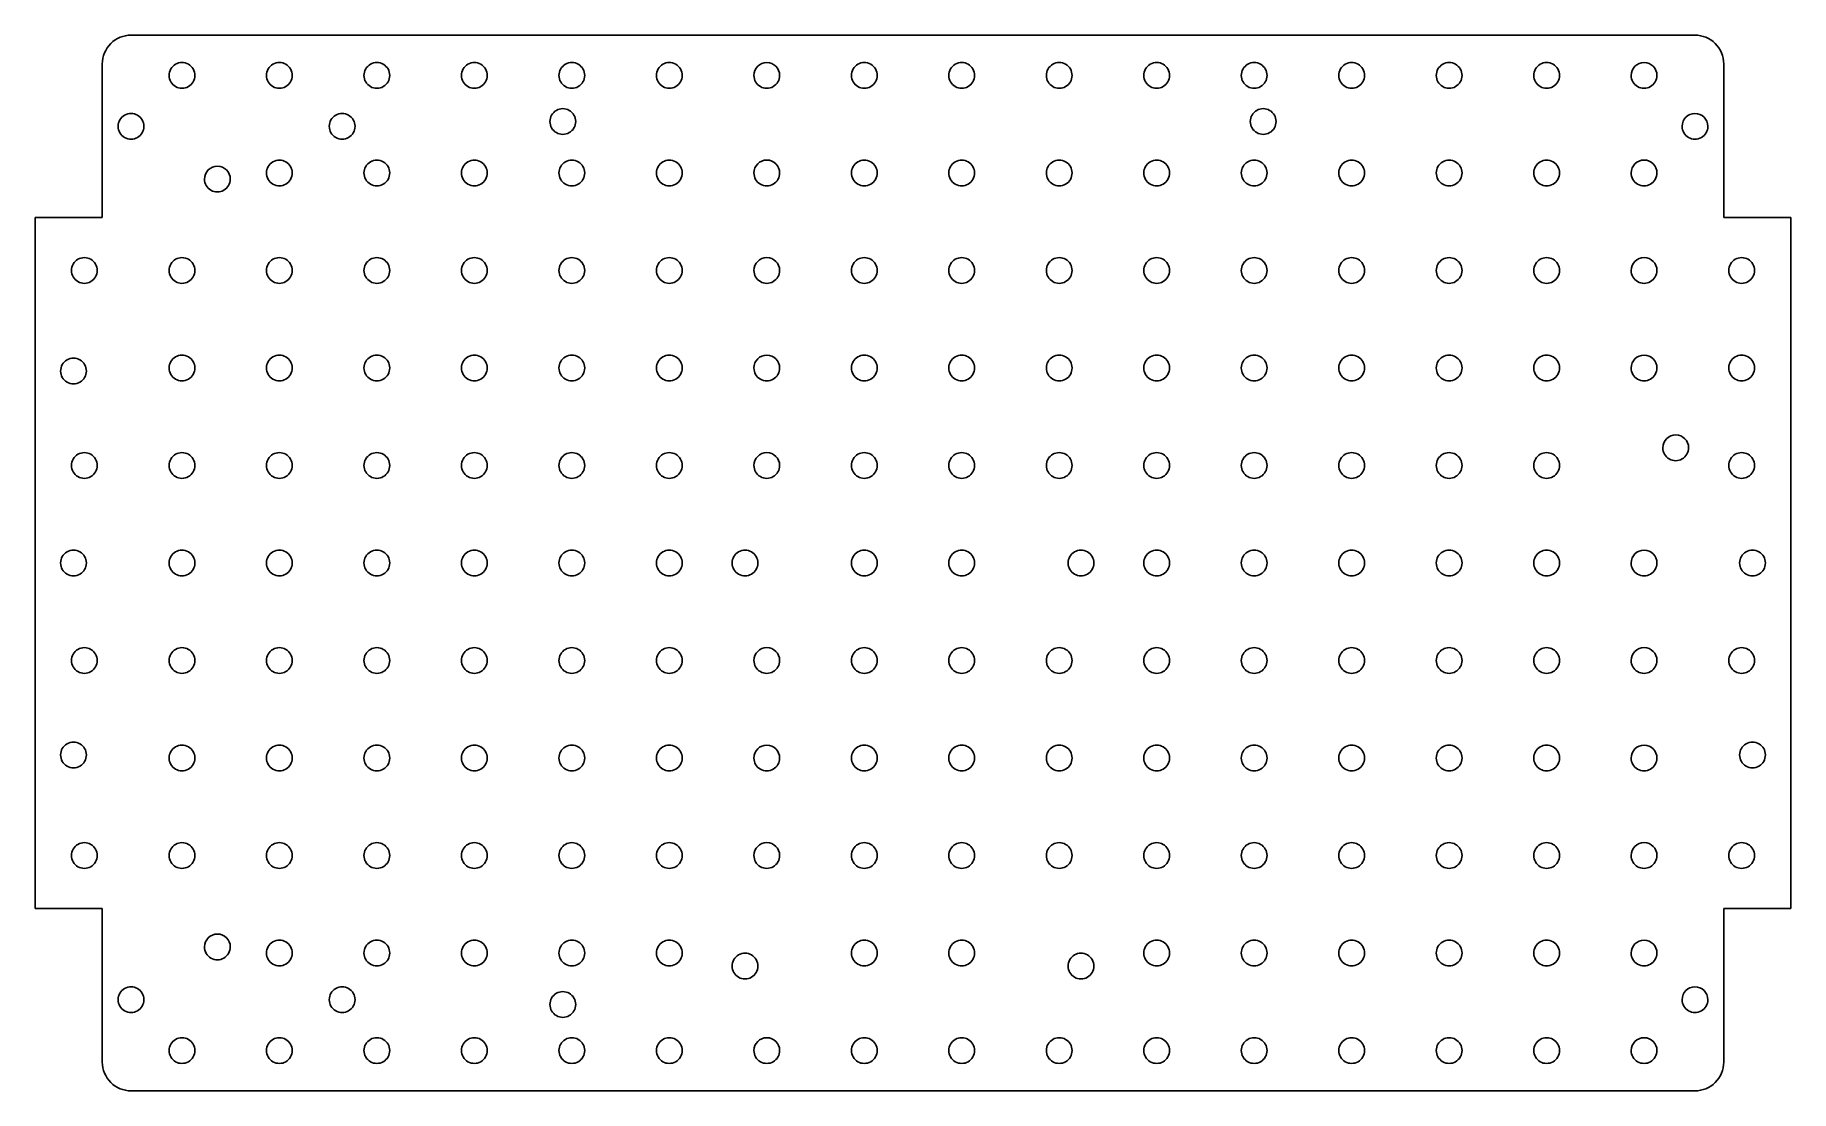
# Model space of a CAD drawing. Extents: x 3 to 186, y -110 to 0.
import ezdxf

# ---------------------------------------------------------------- set-up
doc = ezdxf.new("R2010")
doc.units = 0
doc.layers.get('0').update_dxf_attribs({"linetype": 'CONTINUOUS'})

msp = doc.modelspace()

# ---------------------------------------------------------------- linework, layer by layer
at = {"color": 7}
for p, q in [((13.411941, -0.089216), (176.411207, -0.089216)), ((10.412204, -3.088953), (10.412204, -19.088398)), ((179.410944, -3.088953), (179.410944, -19.088398)), ((20.053886, -4.289102), (20.053886, -4.289102)), ((30.213876, -4.289102), (30.213876, -4.289102)), ((40.373866, -4.289102), (40.373866, -4.289102)), ((50.533857, -4.289102), (50.533857, -4.289102)), ((60.693847, -4.289102), (60.693847, -4.289102)), ((70.853837, -4.289102), (70.853837, -4.289102)), ((81.013828, -4.289102), (81.013828, -4.289102)), ((91.173818, -4.289102), (91.173818, -4.289102)), ((101.333808, -4.289102), (101.333808, -4.289102)), ((111.493799, -4.289102), (111.493799, -4.289102)), ((121.653789, -4.289102), (121.653789, -4.289102)), ((131.81378, -4.289102), (131.81378, -4.289102)), ((141.97377, -4.289102), (141.97377, -4.289102)), ((152.13376, -4.289102), (152.13376, -4.289102)), ((162.293751, -4.289102), (162.293751, -4.289102)), ((172.453741, -4.289102), (172.453741, -4.289102)), ((59.754048, -9.089698), (59.754048, -9.089698)), ((132.753579, -9.089698), (132.753579, -9.089698)), ((14.752911, -9.590077), (14.752911, -9.590077)), ((36.75437, -9.590077), (36.75437, -9.590077)), ((177.754716, -9.590077), (177.754716, -9.590077)), ((30.213876, -14.449092), (30.213876, -14.449092)), ((40.373866, -14.449092), (40.373866, -14.449092)), ((50.533857, -14.449092), (50.533857, -14.449092)), ((60.693847, -14.449092), (60.693847, -14.449092)), ((70.853837, -14.449092), (70.853837, -14.449092)), ((81.013828, -14.449092), (81.013828, -14.449092)), ((91.173818, -14.449092), (91.173818, -14.449092)), ((101.333808, -14.449092), (101.333808, -14.449092)), ((111.493799, -14.449092), (111.493799, -14.449092)), ((121.653789, -14.449092), (121.653789, -14.449092)), ((131.81378, -14.449092), (131.81378, -14.449092)), ((141.97377, -14.449092), (141.97377, -14.449092)), ((152.13376, -14.449092), (152.13376, -14.449092)), ((162.293751, -14.449092), (162.293751, -14.449092)), ((172.453741, -14.449092), (172.453741, -14.449092)), ((23.754662, -15.089171), (23.754662, -15.089171)), ((3.41197, -19.088398), (10.412204, -19.088398)), ((3.41197, -19.088398), (3.41197, -91.089709)), ((179.410944, -19.088398), (186.411177, -19.088398)), ((186.411177, -19.088398), (186.411177, -91.089709)), ((9.893894, -24.609083), (9.893894, -24.609083)), ((20.053885, -24.609083), (20.053885, -24.609083)), ((30.213876, -24.609083), (30.213876, -24.609083)), ((40.373866, -24.609083), (40.373866, -24.609083)), ((50.533857, -24.609083), (50.533857, -24.609083)), ((60.693847, -24.609083), (60.693847, -24.609083)), ((70.853837, -24.609083), (70.853837, -24.609083)), ((81.013828, -24.609083), (81.013828, -24.609083)), ((91.173818, -24.609083), (91.173818, -24.609083)), ((101.333808, -24.609083), (101.333808, -24.609083)), ((111.493799, -24.609083), (111.493799, -24.609083)), ((121.653789, -24.609083), (121.653789, -24.609083)), ((131.81378, -24.609083), (131.81378, -24.609083)), ((141.97377, -24.609083), (141.97377, -24.609083)), ((152.13376, -24.609083), (152.13376, -24.609083)), ((162.293751, -24.609083), (162.293751, -24.609083)), ((172.453741, -24.609083), (172.453741, -24.609083)), ((182.613731, -24.609083), (182.613731, -24.609083)), ((20.053885, -34.769073), (20.053885, -34.769073)), ((30.213876, -34.769073), (30.213876, -34.769073)), ((40.373866, -34.769073), (40.373866, -34.769073)), ((50.533857, -34.769073), (50.533857, -34.769073)), ((60.693847, -34.769073), (60.693847, -34.769073)), ((70.853837, -34.769073), (70.853837, -34.769073)), ((81.013828, -34.769073), (81.013828, -34.769073)), ((91.173818, -34.769073), (91.173818, -34.769073)), ((101.333808, -34.769073), (101.333808, -34.769073)), ((111.493799, -34.769073), (111.493799, -34.769073)), ((121.653789, -34.769073), (121.653789, -34.769073)), ((131.81378, -34.769073), (131.81378, -34.769073)), ((141.97377, -34.769073), (141.97377, -34.769073)), ((152.13376, -34.769073), (152.13376, -34.769073)), ((162.293751, -34.769073), (162.293751, -34.769073)), ((172.453741, -34.769073), (172.453741, -34.769073)), ((182.613731, -34.769073), (182.613731, -34.769073)), ((8.753435, -35.089113), (8.753435, -35.089113)), ((175.753198, -43.090105), (175.753198, -43.090105)), ((9.893894, -44.929063), (9.893894, -44.929063)), ((20.053885, -44.929063), (20.053885, -44.929063)), ((30.213876, -44.929063), (30.213876, -44.929063)), ((40.373866, -44.929063), (40.373866, -44.929063)), ((50.533857, -44.929063), (50.533857, -44.929063)), ((60.693847, -44.929063), (60.693847, -44.929063)), ((70.853837, -44.929063), (70.853837, -44.929063)), ((81.013828, -44.929063), (81.013828, -44.929063)), ((91.173818, -44.929063), (91.173818, -44.929063)), ((101.333808, -44.929063), (101.333808, -44.929063)), ((111.493799, -44.929063), (111.493799, -44.929063)), ((121.653789, -44.929063), (121.653789, -44.929063)), ((131.81378, -44.929063), (131.81378, -44.929063)), ((141.97377, -44.929063), (141.97377, -44.929063)), ((152.13376, -44.929063), (152.13376, -44.929063)), ((162.293751, -44.929063), (162.293751, -44.929063)), ((182.613731, -44.929063), (182.613731, -44.929063)), ((8.753435, -55.089054), (8.753435, -55.089054)), ((20.053885, -55.089054), (20.053885, -55.089054)), ((30.213876, -55.089054), (30.213876, -55.089054)), ((40.373866, -55.089054), (40.373866, -55.089054)), ((50.533857, -55.089054), (50.533857, -55.089054)), ((60.693847, -55.089054), (60.693847, -55.089054)), ((70.853837, -55.089054), (70.853837, -55.089054)), ((78.75323, -55.089054), (78.75323, -55.089054)), ((91.173818, -55.089054), (91.173818, -55.089054)), ((101.333808, -55.089054), (101.333808, -55.089054)), ((113.754397, -55.089054), (113.754397, -55.089054)), ((121.653789, -55.089054), (121.653789, -55.089054)), ((131.81378, -55.089054), (131.81378, -55.089054)), ((141.97377, -55.089054), (141.97377, -55.089054)), ((152.13376, -55.089054), (152.13376, -55.089054)), ((162.293751, -55.089054), (162.293751, -55.089054)), ((172.453741, -55.089054), (172.453741, -55.089054)), ((183.75419, -55.089054), (183.75419, -55.089054)), ((9.893894, -65.249044), (9.893894, -65.249044)), ((20.053885, -65.249044), (20.053885, -65.249044)), ((30.213876, -65.249044), (30.213876, -65.249044)), ((40.373866, -65.249044), (40.373866, -65.249044)), ((50.533857, -65.249044), (50.533857, -65.249044)), ((60.693847, -65.249044), (60.693847, -65.249044)), ((70.853837, -65.249044), (70.853837, -65.249044)), ((81.013828, -65.249044), (81.013828, -65.249044)), ((91.173818, -65.249044), (91.173818, -65.249044)), ((101.333808, -65.249044), (101.333808, -65.249044)), ((111.493799, -65.249044), (111.493799, -65.249044)), ((121.653789, -65.249044), (121.653789, -65.249044)), ((131.81378, -65.249044), (131.81378, -65.249044)), ((141.97377, -65.249044), (141.97377, -65.249044)), ((152.13376, -65.249044), (152.13376, -65.249044)), ((162.293751, -65.249044), (162.293751, -65.249044)), ((172.453741, -65.249044), (172.453741, -65.249044)), ((182.613731, -65.249044), (182.613731, -65.249044)), ((8.753435, -75.088995), (8.753435, -75.088995)), ((20.053885, -75.409034), (20.053885, -75.409034)), ((30.213876, -75.409034), (30.213876, -75.409034)), ((40.373866, -75.409034), (40.373866, -75.409034)), ((50.533857, -75.409034), (50.533857, -75.409034)), ((60.693847, -75.409034), (60.693847, -75.409034)), ((70.853837, -75.409034), (70.853837, -75.409034)), ((81.013828, -75.409034), (81.013828, -75.409034)), ((91.173818, -75.409034), (91.173818, -75.409034)), ((101.333808, -75.409034), (101.333808, -75.409034)), ((111.493799, -75.409034), (111.493799, -75.409034)), ((121.653789, -75.409034), (121.653789, -75.409034)), ((131.81378, -75.409034), (131.81378, -75.409034)), ((141.97377, -75.409034), (141.97377, -75.409034)), ((152.13376, -75.409034), (152.13376, -75.409034)), ((162.293751, -75.409034), (162.293751, -75.409034)), ((172.453741, -75.409034), (172.453741, -75.409034)), ((183.75419, -75.088995), (183.75419, -75.088995)), ((9.893894, -85.56903), (9.893894, -85.56903)), ((20.053885, -85.56903), (20.053885, -85.56903)), ((30.213876, -85.56903), (30.213876, -85.56903)), ((40.373866, -85.56903), (40.373866, -85.56903)), ((50.533857, -85.56903), (50.533857, -85.56903)), ((60.693847, -85.56903), (60.693847, -85.56903)), ((70.853837, -85.56903), (70.853837, -85.56903)), ((81.013828, -85.56903), (81.013828, -85.56903)), ((91.173818, -85.56903), (91.173818, -85.56903)), ((101.333808, -85.56903), (101.333808, -85.56903)), ((111.493799, -85.56903), (111.493799, -85.56903)), ((121.653789, -85.56903), (121.653789, -85.56903)), ((131.81378, -85.56903), (131.81378, -85.56903)), ((141.97377, -85.56903), (141.97377, -85.56903)), ((152.13376, -85.56903), (152.13376, -85.56903)), ((162.293751, -85.56903), (162.293751, -85.56903)), ((172.453741, -85.56903), (172.453741, -85.56903)), ((182.613731, -85.56903), (182.613731, -85.56903)), ((3.41197, -91.089709), (10.412204, -91.089709)), ((10.412204, -91.089709), (10.412204, -107.089154)), ((179.410944, -91.089709), (179.410944, -107.089154)), ((179.410944, -91.089709), (186.411177, -91.089709)), ((23.754662, -95.088941), (23.754662, -95.088941)), ((30.213876, -95.72902), (30.213876, -95.72902)), ((40.373866, -95.72902), (40.373866, -95.72902)), ((50.533857, -95.72902), (50.533857, -95.72902)), ((60.693847, -95.72902), (60.693847, -95.72902)), ((70.853837, -95.72902), (70.853837, -95.72902)), ((91.173818, -95.72902), (91.173818, -95.72902)), ((101.333808, -95.72902), (101.333808, -95.72902)), ((121.653789, -95.72902), (121.653789, -95.72902)), ((131.81378, -95.72902), (131.81378, -95.72902)), ((141.97377, -95.72902), (141.97377, -95.72902)), ((152.13376, -95.72902), (152.13376, -95.72902)), ((162.293751, -95.72902), (162.293751, -95.72902)), ((172.453741, -95.72902), (172.453741, -95.72902)), ((78.75323, -97.089189), (78.75323, -97.089189)), ((113.754397, -97.089189), (113.754397, -97.089189)), ((14.752911, -100.588036), (14.752911, -100.588036)), ((36.75437, -100.588036), (36.75437, -100.588036)), ((177.754716, -100.588036), (177.754716, -100.588036)), ((59.754048, -101.088415), (59.754048, -101.088415)), ((20.053885, -105.88901), (20.053885, -105.88901)), ((30.213876, -105.88901), (30.213876, -105.88901)), ((40.373866, -105.88901), (40.373866, -105.88901)), ((50.533857, -105.88901), (50.533857, -105.88901)), ((60.693847, -105.88901), (60.693847, -105.88901)), ((70.853837, -105.88901), (70.853837, -105.88901)), ((81.013828, -105.88901), (81.013828, -105.88901)), ((91.173818, -105.88901), (91.173818, -105.88901)), ((101.333808, -105.88901), (101.333808, -105.88901)), ((111.493799, -105.88901), (111.493799, -105.88901)), ((121.653789, -105.88901), (121.653789, -105.88901)), ((131.81378, -105.88901), (131.81378, -105.88901)), ((141.97377, -105.88901), (141.97377, -105.88901)), ((152.13376, -105.88901), (152.13376, -105.88901)), ((162.293751, -105.88901), (162.293751, -105.88901)), ((172.453741, -105.88901), (172.453741, -105.88901)), ((13.411941, -110.088891), (176.411207, -110.088891))]:
    msp.add_line(p, q, dxfattribs=at)
for points in [[(11.291643, -0.969087), (10.729035, -1.531695), (10.412966, -2.294754), (10.412966, -3.090401)], [(13.412957, -0.09041), (12.61731, -0.09041), (11.85425, -0.40648), (11.291643, -0.969087)], [(178.534045, -0.969087), (177.971437, -0.40648), (177.208378, -0.09041), (176.412731, -0.09041)], [(179.412722, -3.090401), (179.412722, -2.294754), (179.096652, -1.531695), (178.534045, -0.969087)], [(17.369407, -4.289102), (17.369407, -3.809566), (17.625236, -3.366457), (18.040527, -3.126689)], [(18.040527, -3.126689), (18.455817, -2.886921), (18.967476, -2.886921), (19.382766, -3.126689)], [(19.382766, -3.126689), (19.798056, -3.366457), (20.053886, -3.809566), (20.053886, -4.289102)], [(27.529398, -4.289102), (27.529398, -3.809567), (27.785227, -3.366457), (28.200517, -3.12669)], [(28.200517, -3.12669), (28.615808, -2.886922), (29.127466, -2.886922), (29.542757, -3.12669)], [(29.542757, -3.12669), (29.958047, -3.366457), (30.213876, -3.809567), (30.213876, -4.289102)], [(37.689388, -4.289102), (37.689388, -3.809567), (37.945218, -3.366457), (38.360508, -3.12669)], [(38.360508, -3.12669), (38.775798, -2.886922), (39.287457, -2.886922), (39.702747, -3.12669)], [(39.702747, -3.12669), (40.118037, -3.366457), (40.373866, -3.809567), (40.373866, -4.289102)], [(47.849379, -4.289102), (47.849379, -3.809567), (48.105208, -3.366457), (48.520498, -3.12669)], [(48.520498, -3.12669), (48.935788, -2.886922), (49.447447, -2.886922), (49.862737, -3.12669)], [(49.862737, -3.12669), (50.278027, -3.366457), (50.533857, -3.809567), (50.533857, -4.289102)], [(58.009369, -4.289102), (58.009369, -3.809567), (58.265198, -3.366457), (58.680488, -3.12669)], [(58.680488, -3.12669), (59.095779, -2.886922), (59.607437, -2.886922), (60.022728, -3.12669)], [(60.022728, -3.12669), (60.438018, -3.366457), (60.693847, -3.809567), (60.693847, -4.289102)], [(68.169359, -4.289102), (68.169359, -3.809567), (68.425189, -3.366457), (68.840479, -3.12669)], [(68.840479, -3.12669), (69.255769, -2.886922), (69.767428, -2.886922), (70.182718, -3.12669)], [(70.182718, -3.12669), (70.598008, -3.366457), (70.853837, -3.809567), (70.853837, -4.289102)], [(78.32935, -4.289102), (78.32935, -3.547804), (78.930291, -2.946864), (79.671589, -2.946864)], [(79.671589, -2.946864), (80.412887, -2.946864), (81.013828, -3.547804), (81.013828, -4.289102)], [(88.48934, -4.289102), (88.48934, -3.809567), (88.745169, -3.366457), (89.160459, -3.12669)], [(89.160459, -3.12669), (89.57575, -2.886922), (90.087408, -2.886922), (90.502699, -3.12669)], [(90.502699, -3.12669), (90.917989, -3.366457), (91.173818, -3.809567), (91.173818, -4.289102)], [(98.64933, -4.289102), (98.64933, -3.809567), (98.90516, -3.366457), (99.32045, -3.12669)], [(99.32045, -3.12669), (99.73574, -2.886922), (100.247399, -2.886922), (100.662689, -3.12669)], [(100.662689, -3.12669), (101.077979, -3.366457), (101.333808, -3.809567), (101.333808, -4.289102)], [(108.809321, -4.289102), (108.809321, -3.809567), (109.06515, -3.366457), (109.48044, -3.12669)], [(109.48044, -3.12669), (109.89573, -2.886922), (110.407389, -2.886922), (110.822679, -3.12669)], [(110.822679, -3.12669), (111.237969, -3.366457), (111.493799, -3.809567), (111.493799, -4.289102)], [(118.969311, -4.289102), (118.969311, -3.809567), (119.22514, -3.366457), (119.64043, -3.12669)], [(119.64043, -3.12669), (120.055721, -2.886922), (120.567379, -2.886922), (120.98267, -3.12669)], [(120.98267, -3.12669), (121.39796, -3.366457), (121.653789, -3.809567), (121.653789, -4.289102)], [(129.129301, -4.289102), (129.129301, -3.809567), (129.385131, -3.366457), (129.800421, -3.12669)], [(129.800421, -3.12669), (130.215711, -2.886922), (130.72737, -2.886922), (131.14266, -3.12669)], [(131.14266, -3.12669), (131.55795, -3.366457), (131.81378, -3.809567), (131.81378, -4.289102)], [(139.289292, -4.289102), (139.289292, -3.809567), (139.545121, -3.366457), (139.960411, -3.12669)], [(139.960411, -3.12669), (140.375701, -2.886922), (140.88736, -2.886922), (141.30265, -3.12669)], [(141.30265, -3.12669), (141.717941, -3.366457), (141.97377, -3.809567), (141.97377, -4.289102)], [(149.449282, -4.289102), (149.449282, -3.809567), (149.705111, -3.366457), (150.120402, -3.12669)], [(150.120402, -3.12669), (150.535692, -2.886922), (151.04735, -2.886922), (151.462641, -3.12669)], [(151.462641, -3.12669), (151.877931, -3.366457), (152.13376, -3.809567), (152.13376, -4.289102)], [(159.609272, -4.289102), (159.609272, -3.809567), (159.865102, -3.366457), (160.280392, -3.12669)], [(160.280392, -3.12669), (160.695682, -2.886922), (161.207341, -2.886922), (161.622631, -3.12669)], [(161.622631, -3.12669), (162.037921, -3.366457), (162.293751, -3.809567), (162.293751, -4.289102)], [(169.769263, -4.289102), (169.769263, -3.547804), (170.370204, -2.946864), (171.111502, -2.946864)], [(171.111502, -2.946864), (171.8528, -2.946864), (172.453741, -3.547804), (172.453741, -4.289102)], [(18.040527, -5.451515), (17.625236, -5.211747), (17.369407, -4.768638), (17.369407, -4.289102)], [(19.382766, -5.451515), (18.967476, -5.691283), (18.455817, -5.691283), (18.040527, -5.451515)], [(20.053886, -4.289102), (20.053886, -4.768638), (19.798056, -5.211747), (19.382766, -5.451515)], [(28.200517, -5.451515), (27.785227, -5.211747), (27.529398, -4.768638), (27.529398, -4.289102)], [(29.542757, -5.451515), (29.127466, -5.691283), (28.615808, -5.691283), (28.200517, -5.451515)], [(30.213876, -4.289102), (30.213876, -4.768638), (29.958047, -5.211747), (29.542757, -5.451515)], [(38.360508, -5.451515), (37.945218, -5.211747), (37.689388, -4.768638), (37.689388, -4.289102)], [(39.702747, -5.451515), (39.287457, -5.691283), (38.775798, -5.691283), (38.360508, -5.451515)], [(40.373866, -4.289102), (40.373866, -4.768638), (40.118037, -5.211747), (39.702747, -5.451515)], [(48.520498, -5.451515), (48.105208, -5.211747), (47.849379, -4.768638), (47.849379, -4.289102)], [(49.862737, -5.451515), (49.447447, -5.691283), (48.935788, -5.691283), (48.520498, -5.451515)], [(50.533857, -4.289102), (50.533857, -4.768638), (50.278027, -5.211747), (49.862737, -5.451515)], [(58.680488, -5.451515), (58.265198, -5.211747), (58.009369, -4.768638), (58.009369, -4.289102)], [(60.022728, -5.451515), (59.607437, -5.691283), (59.095779, -5.691283), (58.680488, -5.451515)], [(60.693847, -4.289102), (60.693847, -4.768638), (60.438018, -5.211747), (60.022728, -5.451515)], [(68.840479, -5.451515), (68.425189, -5.211747), (68.169359, -4.768638), (68.169359, -4.289102)], [(70.182718, -5.451515), (69.767428, -5.691283), (69.255769, -5.691283), (68.840479, -5.451515)], [(70.853837, -4.289102), (70.853837, -4.768638), (70.598008, -5.211747), (70.182718, -5.451515)], [(79.000469, -5.451515), (78.585179, -5.211747), (78.32935, -4.768638), (78.32935, -4.289102)], [(80.342708, -5.451515), (79.927418, -5.691283), (79.415759, -5.691283), (79.000469, -5.451515)], [(81.013828, -4.289102), (81.013828, -4.768638), (80.757998, -5.211747), (80.342708, -5.451515)], [(89.160459, -5.451515), (88.745169, -5.211747), (88.48934, -4.768638), (88.48934, -4.289102)], [(90.502699, -5.451515), (90.087408, -5.691283), (89.57575, -5.691283), (89.160459, -5.451515)], [(91.173818, -4.289102), (91.173818, -4.768638), (90.917989, -5.211747), (90.502699, -5.451515)], [(99.32045, -5.451515), (98.90516, -5.211747), (98.64933, -4.768638), (98.64933, -4.289102)], [(100.662689, -5.451515), (100.247399, -5.691283), (99.73574, -5.691283), (99.32045, -5.451515)], [(101.333808, -4.289102), (101.333808, -4.768638), (101.077979, -5.211747), (100.662689, -5.451515)], [(109.48044, -5.451515), (109.06515, -5.211747), (108.809321, -4.768638), (108.809321, -4.289102)], [(110.822679, -5.451515), (110.407389, -5.691283), (109.89573, -5.691283), (109.48044, -5.451515)], [(111.493799, -4.289102), (111.493799, -4.768638), (111.237969, -5.211747), (110.822679, -5.451515)], [(119.64043, -5.451515), (119.22514, -5.211747), (118.969311, -4.768638), (118.969311, -4.289102)], [(120.98267, -5.451515), (120.567379, -5.691283), (120.055721, -5.691283), (119.64043, -5.451515)], [(121.653789, -4.289102), (121.653789, -4.768638), (121.39796, -5.211747), (120.98267, -5.451515)], [(129.800421, -5.451515), (129.385131, -5.211747), (129.129301, -4.768638), (129.129301, -4.289102)], [(131.14266, -5.451515), (130.72737, -5.691283), (130.215711, -5.691283), (129.800421, -5.451515)], [(131.81378, -4.289102), (131.81378, -4.768638), (131.55795, -5.211747), (131.14266, -5.451515)], [(139.960411, -5.451515), (139.545121, -5.211747), (139.289292, -4.768638), (139.289292, -4.289102)], [(141.30265, -5.451515), (140.88736, -5.691283), (140.375701, -5.691283), (139.960411, -5.451515)], [(141.97377, -4.289102), (141.97377, -4.768638), (141.717941, -5.211747), (141.30265, -5.451515)], [(150.120402, -5.451515), (149.705111, -5.211747), (149.449282, -4.768638), (149.449282, -4.289102)], [(151.462641, -5.451515), (151.04735, -5.691283), (150.535692, -5.691283), (150.120402, -5.451515)], [(152.13376, -4.289102), (152.13376, -4.768638), (151.877931, -5.211747), (151.462641, -5.451515)], [(160.280392, -5.451515), (159.865102, -5.211747), (159.609272, -4.768638), (159.609272, -4.289102)], [(161.622631, -5.451515), (161.207341, -5.691283), (160.695682, -5.691283), (160.280392, -5.451515)], [(162.293751, -4.289102), (162.293751, -4.768638), (162.037921, -5.211747), (161.622631, -5.451515)], [(170.440382, -5.451515), (170.025092, -5.211747), (169.769263, -4.768638), (169.769263, -4.289102)], [(171.782621, -5.451515), (171.367331, -5.691283), (170.855672, -5.691283), (170.440382, -5.451515)], [(172.453741, -4.289102), (172.453741, -4.768638), (172.197912, -5.211747), (171.782621, -5.451515)], [(12.068432, -9.590077), (12.068432, -9.110541), (12.324262, -8.667432), (12.739552, -8.427664)], [(12.739552, -8.427664), (13.154842, -8.187896), (13.666501, -8.187896), (14.081791, -8.427664)], [(14.081791, -8.427664), (14.497081, -8.667432), (14.752911, -9.110541), (14.752911, -9.590077)], [(34.069892, -9.590077), (34.069892, -9.110541), (34.325721, -8.667432), (34.741011, -8.427664)], [(34.741011, -8.427664), (35.156301, -8.187896), (35.66796, -8.187896), (36.08325, -8.427664)], [(36.08325, -8.427664), (36.498541, -8.667432), (36.75437, -9.110541), (36.75437, -9.590077)], [(57.06957, -9.089698), (57.06957, -8.610162), (57.325399, -8.167053), (57.740689, -7.927285)], [(57.740689, -10.25211), (57.325399, -10.012342), (57.06957, -9.569233), (57.06957, -9.089698)], [(57.740689, -7.927285), (58.15598, -7.687517), (58.667638, -7.687517), (59.082928, -7.927285)], [(59.082928, -7.927285), (59.498219, -8.167053), (59.754048, -8.610162), (59.754048, -9.089698)], [(59.754048, -9.089698), (59.754048, -9.569233), (59.498219, -10.012342), (59.082928, -10.25211)], [(130.0691, -9.089698), (130.0691, -8.610162), (130.32493, -8.167053), (130.74022, -7.927285)], [(130.74022, -10.25211), (130.32493, -10.012342), (130.0691, -9.569233), (130.0691, -9.089698)], [(130.74022, -7.927285), (131.15551, -7.687517), (131.667169, -7.687517), (132.082459, -7.927285)], [(132.082459, -7.927285), (132.497749, -8.167053), (132.753579, -8.610162), (132.753579, -9.089698)], [(132.753579, -9.089698), (132.753579, -9.569233), (132.497749, -10.012342), (132.082459, -10.25211)], [(175.070238, -9.590077), (175.070238, -8.848779), (175.671179, -8.247838), (176.412477, -8.247838)], [(176.412477, -8.247838), (177.153775, -8.247838), (177.754716, -8.848779), (177.754716, -9.590077)], [(12.739552, -10.752489), (12.324262, -10.512721), (12.068432, -10.069612), (12.068432, -9.590077)], [(14.081791, -10.752489), (13.666501, -10.992257), (13.154842, -10.992257), (12.739552, -10.752489)], [(14.752911, -9.590077), (14.752911, -10.069612), (14.497081, -10.512721), (14.081791, -10.752489)], [(34.741011, -10.752489), (34.325721, -10.512721), (34.069892, -10.069612), (34.069892, -9.590077)], [(36.08325, -10.752489), (35.66796, -10.992257), (35.156301, -10.992257), (34.741011, -10.752489)], [(36.75437, -9.590077), (36.75437, -10.069612), (36.498541, -10.512721), (36.08325, -10.752489)], [(59.082928, -10.25211), (58.667638, -10.491878), (58.15598, -10.491878), (57.740689, -10.25211)], [(132.082459, -10.25211), (131.667169, -10.491878), (131.15551, -10.491878), (130.74022, -10.25211)], [(175.741357, -10.752489), (175.326067, -10.512721), (175.070238, -10.069612), (175.070238, -9.590077)], [(177.083596, -10.752489), (176.668306, -10.992257), (176.156647, -10.992257), (175.741357, -10.752489)], [(177.754716, -9.590077), (177.754716, -10.069612), (177.498887, -10.512721), (177.083596, -10.752489)], [(21.070184, -15.089171), (21.070184, -14.347874), (21.671125, -13.746933), (22.412423, -13.746933)], [(22.412423, -13.746933), (23.153721, -13.746933), (23.754662, -14.347874), (23.754662, -15.089171)], [(27.529398, -14.449092), (27.529398, -13.969556), (27.785227, -13.526447), (28.200517, -13.286679)], [(28.200517, -15.611505), (27.785227, -15.371737), (27.529398, -14.928628), (27.529398, -14.449092)], [(28.200517, -13.286679), (28.615808, -13.046912), (29.127466, -13.046912), (29.542757, -13.286679)], [(29.542757, -13.286679), (29.958047, -13.526447), (30.213876, -13.969556), (30.213876, -14.449092)], [(30.213876, -14.449092), (30.213876, -14.928628), (29.958047, -15.371737), (29.542757, -15.611505)], [(37.689388, -14.449092), (37.689388, -13.969556), (37.945218, -13.526447), (38.360508, -13.286679)], [(38.360508, -15.611505), (37.945218, -15.371737), (37.689388, -14.928628), (37.689388, -14.449092)], [(38.360508, -13.286679), (38.775798, -13.046912), (39.287457, -13.046912), (39.702747, -13.286679)], [(39.702747, -13.286679), (40.118037, -13.526447), (40.373866, -13.969556), (40.373866, -14.449092)], [(40.373866, -14.449092), (40.373866, -14.928628), (40.118037, -15.371737), (39.702747, -15.611505)], [(47.849379, -14.449092), (47.849379, -13.969556), (48.105208, -13.526447), (48.520498, -13.286679)], [(48.520498, -15.611505), (48.105208, -15.371737), (47.849379, -14.928628), (47.849379, -14.449092)], [(48.520498, -13.286679), (48.935788, -13.046912), (49.447447, -13.046912), (49.862737, -13.286679)], [(49.862737, -13.286679), (50.278027, -13.526447), (50.533857, -13.969556), (50.533857, -14.449092)], [(50.533857, -14.449092), (50.533857, -14.928628), (50.278027, -15.371737), (49.862737, -15.611505)], [(58.009369, -14.449092), (58.009369, -13.969556), (58.265198, -13.526447), (58.680488, -13.286679)], [(58.680488, -15.611505), (58.265198, -15.371737), (58.009369, -14.928628), (58.009369, -14.449092)], [(58.680488, -13.286679), (59.095779, -13.046912), (59.607437, -13.046912), (60.022728, -13.286679)], [(60.022728, -13.286679), (60.438018, -13.526447), (60.693847, -13.969556), (60.693847, -14.449092)], [(60.693847, -14.449092), (60.693847, -14.928628), (60.438018, -15.371737), (60.022728, -15.611505)], [(68.169359, -14.449092), (68.169359, -13.969556), (68.425189, -13.526447), (68.840479, -13.286679)], [(68.840479, -15.611505), (68.425189, -15.371737), (68.169359, -14.928628), (68.169359, -14.449092)], [(68.840479, -13.286679), (69.255769, -13.046912), (69.767428, -13.046912), (70.182718, -13.286679)], [(70.182718, -13.286679), (70.598008, -13.526447), (70.853837, -13.969556), (70.853837, -14.449092)], [(70.853837, -14.449092), (70.853837, -14.928628), (70.598008, -15.371737), (70.182718, -15.611505)], [(78.32935, -14.449092), (78.32935, -13.707794), (78.930291, -13.106854), (79.671589, -13.106854)], [(79.000469, -15.611505), (78.585179, -15.371737), (78.32935, -14.928628), (78.32935, -14.449092)], [(79.671589, -13.106854), (80.412887, -13.106854), (81.013828, -13.707794), (81.013828, -14.449092)], [(81.013828, -14.449092), (81.013828, -14.928628), (80.757998, -15.371737), (80.342708, -15.611505)], [(88.48934, -14.449092), (88.48934, -13.969556), (88.745169, -13.526447), (89.160459, -13.286679)], [(89.160459, -15.611505), (88.745169, -15.371737), (88.48934, -14.928628), (88.48934, -14.449092)], [(89.160459, -13.286679), (89.57575, -13.046912), (90.087408, -13.046912), (90.502699, -13.286679)], [(90.502699, -13.286679), (90.917989, -13.526447), (91.173818, -13.969556), (91.173818, -14.449092)], [(91.173818, -14.449092), (91.173818, -14.928628), (90.917989, -15.371737), (90.502699, -15.611505)], [(98.64933, -14.449092), (98.64933, -13.969556), (98.90516, -13.526447), (99.32045, -13.286679)], [(99.32045, -15.611505), (98.90516, -15.371737), (98.64933, -14.928628), (98.64933, -14.449092)], [(99.32045, -13.286679), (99.73574, -13.046912), (100.247399, -13.046912), (100.662689, -13.286679)], [(100.662689, -13.286679), (101.077979, -13.526447), (101.333808, -13.969556), (101.333808, -14.449092)], [(101.333808, -14.449092), (101.333808, -14.928628), (101.077979, -15.371737), (100.662689, -15.611505)], [(108.809321, -14.449092), (108.809321, -13.969556), (109.06515, -13.526447), (109.48044, -13.286679)], [(109.48044, -15.611505), (109.06515, -15.371737), (108.809321, -14.928628), (108.809321, -14.449092)], [(109.48044, -13.286679), (109.89573, -13.046912), (110.407389, -13.046912), (110.822679, -13.286679)], [(110.822679, -13.286679), (111.237969, -13.526447), (111.493799, -13.969556), (111.493799, -14.449092)], [(111.493799, -14.449092), (111.493799, -14.928628), (111.237969, -15.371737), (110.822679, -15.611505)], [(118.969311, -14.449092), (118.969311, -13.969556), (119.22514, -13.526447), (119.64043, -13.286679)], [(119.64043, -15.611505), (119.22514, -15.371737), (118.969311, -14.928628), (118.969311, -14.449092)], [(119.64043, -13.286679), (120.055721, -13.046912), (120.567379, -13.046912), (120.98267, -13.286679)], [(120.98267, -13.286679), (121.39796, -13.526447), (121.653789, -13.969556), (121.653789, -14.449092)], [(121.653789, -14.449092), (121.653789, -14.928628), (121.39796, -15.371737), (120.98267, -15.611505)], [(129.129301, -14.449092), (129.129301, -13.969556), (129.385131, -13.526447), (129.800421, -13.286679)], [(129.800421, -15.611505), (129.385131, -15.371737), (129.129301, -14.928628), (129.129301, -14.449092)], [(129.800421, -13.286679), (130.215711, -13.046912), (130.72737, -13.046912), (131.14266, -13.286679)], [(131.14266, -13.286679), (131.55795, -13.526447), (131.81378, -13.969556), (131.81378, -14.449092)], [(131.81378, -14.449092), (131.81378, -14.928628), (131.55795, -15.371737), (131.14266, -15.611505)], [(139.289292, -14.449092), (139.289292, -13.969556), (139.545121, -13.526447), (139.960411, -13.286679)], [(139.960411, -15.611505), (139.545121, -15.371737), (139.289292, -14.928628), (139.289292, -14.449092)], [(139.960411, -13.286679), (140.375701, -13.046912), (140.88736, -13.046912), (141.30265, -13.286679)], [(141.30265, -13.286679), (141.717941, -13.526447), (141.97377, -13.969556), (141.97377, -14.449092)], [(141.97377, -14.449092), (141.97377, -14.928628), (141.717941, -15.371737), (141.30265, -15.611505)], [(149.449282, -14.449092), (149.449282, -13.969556), (149.705111, -13.526447), (150.120402, -13.286679)], [(150.120402, -15.611505), (149.705111, -15.371737), (149.449282, -14.928628), (149.449282, -14.449092)], [(150.120402, -13.286679), (150.535692, -13.046912), (151.04735, -13.046912), (151.462641, -13.286679)], [(151.462641, -13.286679), (151.877931, -13.526447), (152.13376, -13.969556), (152.13376, -14.449092)], [(152.13376, -14.449092), (152.13376, -14.928628), (151.877931, -15.371737), (151.462641, -15.611505)], [(159.609272, -14.449092), (159.609272, -13.969556), (159.865102, -13.526447), (160.280392, -13.286679)], [(160.280392, -15.611505), (159.865102, -15.371737), (159.609272, -14.928628), (159.609272, -14.449092)], [(160.280392, -13.286679), (160.695682, -13.046912), (161.207341, -13.046912), (161.622631, -13.286679)], [(161.622631, -13.286679), (162.037921, -13.526447), (162.293751, -13.969556), (162.293751, -14.449092)], [(162.293751, -14.449092), (162.293751, -14.928628), (162.037921, -15.371737), (161.622631, -15.611505)], [(169.769263, -14.449092), (169.769263, -13.707794), (170.370204, -13.106854), (171.111502, -13.106854)], [(170.440382, -15.611505), (170.025092, -15.371737), (169.769263, -14.928628), (169.769263, -14.449092)], [(171.111502, -13.106854), (171.8528, -13.106854), (172.453741, -13.707794), (172.453741, -14.449092)], [(172.453741, -14.449092), (172.453741, -14.928628), (172.197912, -15.371737), (171.782621, -15.611505)], [(21.741303, -16.251584), (21.326013, -16.011816), (21.070184, -15.568707), (21.070184, -15.089171)], [(23.083542, -16.251584), (22.668252, -16.491352), (22.156593, -16.491352), (21.741303, -16.251584)], [(23.754662, -15.089171), (23.754662, -15.568707), (23.498833, -16.011816), (23.083542, -16.251584)], [(29.542757, -15.611505), (29.127466, -15.851272), (28.615808, -15.851272), (28.200517, -15.611505)], [(39.702747, -15.611505), (39.287457, -15.851272), (38.775798, -15.851272), (38.360508, -15.611505)], [(49.862737, -15.611505), (49.447447, -15.851272), (48.935788, -15.851272), (48.520498, -15.611505)], [(60.022728, -15.611505), (59.607437, -15.851272), (59.095779, -15.851272), (58.680488, -15.611505)], [(70.182718, -15.611505), (69.767428, -15.851272), (69.255769, -15.851272), (68.840479, -15.611505)], [(80.342708, -15.611505), (79.927418, -15.851272), (79.415759, -15.851272), (79.000469, -15.611505)], [(90.502699, -15.611505), (90.087408, -15.851272), (89.57575, -15.851272), (89.160459, -15.611505)], [(100.662689, -15.611505), (100.247399, -15.851272), (99.73574, -15.851272), (99.32045, -15.611505)], [(110.822679, -15.611505), (110.407389, -15.851272), (109.89573, -15.851272), (109.48044, -15.611505)], [(120.98267, -15.611505), (120.567379, -15.851272), (120.055721, -15.851272), (119.64043, -15.611505)], [(131.14266, -15.611505), (130.72737, -15.851272), (130.215711, -15.851272), (129.800421, -15.611505)], [(141.30265, -15.611505), (140.88736, -15.851272), (140.375701, -15.851272), (139.960411, -15.611505)], [(151.462641, -15.611505), (151.04735, -15.851272), (150.535692, -15.851272), (150.120402, -15.611505)], [(161.622631, -15.611505), (161.207341, -15.851272), (160.695682, -15.851272), (160.280392, -15.611505)], [(171.782621, -15.611505), (171.367331, -15.851272), (170.855672, -15.851272), (170.440382, -15.611505)], [(7.209416, -24.609083), (7.209416, -24.129547), (7.465245, -23.686438), (7.880536, -23.44667)], [(7.880536, -23.44667), (8.295826, -23.206902), (8.807485, -23.206902), (9.222775, -23.44667)], [(9.222775, -23.44667), (9.638065, -23.686438), (9.893894, -24.129547), (9.893894, -24.609083)], [(17.369407, -24.609083), (17.369407, -24.129547), (17.625237, -23.686438), (18.040527, -23.44667)], [(18.040527, -23.44667), (18.455817, -23.206902), (18.967476, -23.206902), (19.382766, -23.44667)], [(19.382766, -23.44667), (19.798056, -23.686438), (20.053885, -24.129547), (20.053885, -24.609083)], [(27.529398, -24.609083), (27.529398, -24.129547), (27.785227, -23.686438), (28.200517, -23.44667)], [(28.200517, -23.44667), (28.615808, -23.206902), (29.127466, -23.206902), (29.542757, -23.44667)], [(29.542757, -23.44667), (29.958047, -23.686438), (30.213876, -24.129547), (30.213876, -24.609083)], [(37.689388, -24.609083), (37.689388, -24.129547), (37.945218, -23.686438), (38.360508, -23.44667)], [(38.360508, -23.44667), (38.775798, -23.206902), (39.287457, -23.206902), (39.702747, -23.44667)], [(39.702747, -23.44667), (40.118037, -23.686438), (40.373866, -24.129547), (40.373866, -24.609083)], [(47.849379, -24.609083), (47.849379, -24.129547), (48.105208, -23.686438), (48.520498, -23.44667)], [(48.520498, -23.44667), (48.935788, -23.206902), (49.447447, -23.206902), (49.862737, -23.44667)], [(49.862737, -23.44667), (50.278027, -23.686438), (50.533857, -24.129547), (50.533857, -24.609083)], [(58.009369, -24.609083), (58.009369, -24.129547), (58.265198, -23.686438), (58.680488, -23.44667)], [(58.680488, -23.44667), (59.095779, -23.206902), (59.607437, -23.206902), (60.022728, -23.44667)], [(60.022728, -23.44667), (60.438018, -23.686438), (60.693847, -24.129547), (60.693847, -24.609083)], [(68.169359, -24.609083), (68.169359, -24.129547), (68.425189, -23.686438), (68.840479, -23.44667)], [(68.840479, -23.44667), (69.255769, -23.206902), (69.767428, -23.206902), (70.182718, -23.44667)], [(70.182718, -23.44667), (70.598008, -23.686438), (70.853837, -24.129547), (70.853837, -24.609083)], [(78.32935, -24.609083), (78.32935, -23.867785), (78.930291, -23.266844), (79.671589, -23.266844)], [(79.671589, -23.266844), (80.412887, -23.266844), (81.013828, -23.867785), (81.013828, -24.609083)], [(88.48934, -24.609083), (88.48934, -24.129547), (88.745169, -23.686438), (89.160459, -23.44667)], [(89.160459, -23.44667), (89.57575, -23.206902), (90.087408, -23.206902), (90.502699, -23.44667)], [(90.502699, -23.44667), (90.917989, -23.686438), (91.173818, -24.129547), (91.173818, -24.609083)], [(98.64933, -24.609083), (98.64933, -24.129547), (98.90516, -23.686438), (99.32045, -23.44667)], [(99.32045, -23.44667), (99.73574, -23.206902), (100.247399, -23.206902), (100.662689, -23.44667)], [(100.662689, -23.44667), (101.077979, -23.686438), (101.333808, -24.129547), (101.333808, -24.609083)], [(108.809321, -24.609083), (108.809321, -24.129547), (109.06515, -23.686438), (109.48044, -23.44667)], [(109.48044, -23.44667), (109.89573, -23.206902), (110.407389, -23.206902), (110.822679, -23.44667)], [(110.822679, -23.44667), (111.237969, -23.686438), (111.493799, -24.129547), (111.493799, -24.609083)], [(118.969311, -24.609083), (118.969311, -24.129547), (119.22514, -23.686438), (119.64043, -23.44667)], [(119.64043, -23.44667), (120.055721, -23.206902), (120.567379, -23.206902), (120.98267, -23.44667)], [(120.98267, -23.44667), (121.39796, -23.686438), (121.653789, -24.129547), (121.653789, -24.609083)], [(129.129301, -24.609083), (129.129301, -24.129547), (129.385131, -23.686438), (129.800421, -23.44667)], [(129.800421, -23.44667), (130.215711, -23.206902), (130.72737, -23.206902), (131.14266, -23.44667)], [(131.14266, -23.44667), (131.55795, -23.686438), (131.81378, -24.129547), (131.81378, -24.609083)], [(139.289292, -24.609083), (139.289292, -24.129547), (139.545121, -23.686438), (139.960411, -23.44667)], [(139.960411, -23.44667), (140.375701, -23.206902), (140.88736, -23.206902), (141.30265, -23.44667)], [(141.30265, -23.44667), (141.717941, -23.686438), (141.97377, -24.129547), (141.97377, -24.609083)], [(149.449282, -24.609083), (149.449282, -24.129547), (149.705111, -23.686438), (150.120402, -23.44667)], [(150.120402, -23.44667), (150.535692, -23.206902), (151.04735, -23.206902), (151.462641, -23.44667)], [(151.462641, -23.44667), (151.877931, -23.686438), (152.13376, -24.129547), (152.13376, -24.609083)], [(159.609272, -24.609083), (159.609272, -24.129547), (159.865102, -23.686438), (160.280392, -23.44667)], [(160.280392, -23.44667), (160.695682, -23.206902), (161.207341, -23.206902), (161.622631, -23.44667)], [(161.622631, -23.44667), (162.037921, -23.686438), (162.293751, -24.129547), (162.293751, -24.609083)], [(169.769263, -24.609083), (169.769263, -23.867785), (170.370204, -23.266844), (171.111502, -23.266844)], [(171.111502, -23.266844), (171.8528, -23.266844), (172.453741, -23.867785), (172.453741, -24.609083)], [(179.929253, -24.609083), (179.929253, -24.129547), (180.185082, -23.686438), (180.600373, -23.44667)], [(180.600373, -23.44667), (181.015663, -23.206902), (181.527321, -23.206902), (181.942612, -23.44667)], [(181.942612, -23.44667), (182.357902, -23.686438), (182.613731, -24.129547), (182.613731, -24.609083)], [(7.880536, -25.771495), (7.465245, -25.531727), (7.209416, -25.088618), (7.209416, -24.609083)], [(9.893894, -24.609083), (9.893894, -25.088618), (9.638065, -25.531727), (9.222775, -25.771495)], [(18.040527, -25.771495), (17.625237, -25.531727), (17.369407, -25.088618), (17.369407, -24.609083)], [(20.053885, -24.609083), (20.053885, -25.088618), (19.798056, -25.531727), (19.382766, -25.771495)], [(28.200517, -25.771495), (27.785227, -25.531727), (27.529398, -25.088618), (27.529398, -24.609083)], [(30.213876, -24.609083), (30.213876, -25.088618), (29.958047, -25.531727), (29.542757, -25.771495)], [(38.360508, -25.771495), (37.945218, -25.531727), (37.689388, -25.088618), (37.689388, -24.609083)], [(40.373866, -24.609083), (40.373866, -25.088618), (40.118037, -25.531727), (39.702747, -25.771495)], [(48.520498, -25.771495), (48.105208, -25.531727), (47.849379, -25.088618), (47.849379, -24.609083)], [(50.533857, -24.609083), (50.533857, -25.088618), (50.278027, -25.531727), (49.862737, -25.771495)], [(58.680488, -25.771495), (58.265198, -25.531727), (58.009369, -25.088618), (58.009369, -24.609083)], [(60.693847, -24.609083), (60.693847, -25.088618), (60.438018, -25.531727), (60.022728, -25.771495)], [(68.840479, -25.771495), (68.425189, -25.531727), (68.169359, -25.088618), (68.169359, -24.609083)], [(70.853837, -24.609083), (70.853837, -25.088618), (70.598008, -25.531727), (70.182718, -25.771495)], [(79.000469, -25.771495), (78.585179, -25.531727), (78.32935, -25.088618), (78.32935, -24.609083)], [(81.013828, -24.609083), (81.013828, -25.088618), (80.757998, -25.531727), (80.342708, -25.771495)], [(89.160459, -25.771495), (88.745169, -25.531727), (88.48934, -25.088618), (88.48934, -24.609083)], [(91.173818, -24.609083), (91.173818, -25.088618), (90.917989, -25.531727), (90.502699, -25.771495)], [(99.32045, -25.771495), (98.90516, -25.531727), (98.64933, -25.088618), (98.64933, -24.609083)], [(101.333808, -24.609083), (101.333808, -25.088618), (101.077979, -25.531727), (100.662689, -25.771495)], [(109.48044, -25.771495), (109.06515, -25.531727), (108.809321, -25.088618), (108.809321, -24.609083)], [(111.493799, -24.609083), (111.493799, -25.088618), (111.237969, -25.531727), (110.822679, -25.771495)], [(119.64043, -25.771495), (119.22514, -25.531727), (118.969311, -25.088618), (118.969311, -24.609083)], [(121.653789, -24.609083), (121.653789, -25.088618), (121.39796, -25.531727), (120.98267, -25.771495)], [(129.800421, -25.771495), (129.385131, -25.531727), (129.129301, -25.088618), (129.129301, -24.609083)], [(131.81378, -24.609083), (131.81378, -25.088618), (131.55795, -25.531727), (131.14266, -25.771495)], [(139.960411, -25.771495), (139.545121, -25.531727), (139.289292, -25.088618), (139.289292, -24.609083)], [(141.97377, -24.609083), (141.97377, -25.088618), (141.717941, -25.531727), (141.30265, -25.771495)], [(150.120402, -25.771495), (149.705111, -25.531727), (149.449282, -25.088618), (149.449282, -24.609083)], [(152.13376, -24.609083), (152.13376, -25.088618), (151.877931, -25.531727), (151.462641, -25.771495)], [(160.280392, -25.771495), (159.865102, -25.531727), (159.609272, -25.088618), (159.609272, -24.609083)], [(162.293751, -24.609083), (162.293751, -25.088618), (162.037921, -25.531727), (161.622631, -25.771495)], [(170.440382, -25.771495), (170.025092, -25.531727), (169.769263, -25.088618), (169.769263, -24.609083)], [(172.453741, -24.609083), (172.453741, -25.088618), (172.197912, -25.531727), (171.782621, -25.771495)], [(180.600373, -25.771495), (180.185082, -25.531727), (179.929253, -25.088618), (179.929253, -24.609083)], [(182.613731, -24.609083), (182.613731, -25.088618), (182.357902, -25.531727), (181.942612, -25.771495)], [(9.222775, -25.771495), (8.807485, -26.011263), (8.295826, -26.011263), (7.880536, -25.771495)], [(19.382766, -25.771495), (18.967476, -26.011263), (18.455817, -26.011263), (18.040527, -25.771495)], [(29.542757, -25.771495), (29.127466, -26.011263), (28.615808, -26.011263), (28.200517, -25.771495)], [(39.702747, -25.771495), (39.287457, -26.011263), (38.775798, -26.011263), (38.360508, -25.771495)], [(49.862737, -25.771495), (49.447447, -26.011263), (48.935788, -26.011263), (48.520498, -25.771495)], [(60.022728, -25.771495), (59.607437, -26.011263), (59.095779, -26.011263), (58.680488, -25.771495)], [(70.182718, -25.771495), (69.767428, -26.011263), (69.255769, -26.011263), (68.840479, -25.771495)], [(80.342708, -25.771495), (79.927418, -26.011263), (79.415759, -26.011263), (79.000469, -25.771495)], [(90.502699, -25.771495), (90.087408, -26.011263), (89.57575, -26.011263), (89.160459, -25.771495)], [(100.662689, -25.771495), (100.247399, -26.011263), (99.73574, -26.011263), (99.32045, -25.771495)], [(110.822679, -25.771495), (110.407389, -26.011263), (109.89573, -26.011263), (109.48044, -25.771495)], [(120.98267, -25.771495), (120.567379, -26.011263), (120.055721, -26.011263), (119.64043, -25.771495)], [(131.14266, -25.771495), (130.72737, -26.011263), (130.215711, -26.011263), (129.800421, -25.771495)], [(141.30265, -25.771495), (140.88736, -26.011263), (140.375701, -26.011263), (139.960411, -25.771495)], [(151.462641, -25.771495), (151.04735, -26.011263), (150.535692, -26.011263), (150.120402, -25.771495)], [(161.622631, -25.771495), (161.207341, -26.011263), (160.695682, -26.011263), (160.280392, -25.771495)], [(171.782621, -25.771495), (171.367331, -26.011263), (170.855672, -26.011263), (170.440382, -25.771495)], [(181.942612, -25.771495), (181.527321, -26.011263), (181.015663, -26.011263), (180.600373, -25.771495)], [(6.068957, -35.089113), (6.068957, -34.609577), (6.324787, -34.166468), (6.740077, -33.9267)], [(6.740077, -33.9267), (7.155367, -33.686932), (7.667026, -33.686932), (8.082316, -33.9267)], [(8.082316, -33.9267), (8.497606, -34.166468), (8.753435, -34.609577), (8.753435, -35.089113)], [(17.369407, -34.769073), (17.369407, -34.289537), (17.625237, -33.846428), (18.040527, -33.60666)], [(18.040527, -35.931486), (17.625237, -35.691718), (17.369407, -35.248609), (17.369407, -34.769073)], [(18.040527, -33.60666), (18.455817, -33.366893), (18.967476, -33.366893), (19.382766, -33.60666)], [(19.382766, -33.60666), (19.798056, -33.846428), (20.053885, -34.289537), (20.053885, -34.769073)], [(20.053885, -34.769073), (20.053885, -35.248609), (19.798056, -35.691718), (19.382766, -35.931486)], [(27.529398, -34.769073), (27.529398, -34.289537), (27.785227, -33.846428), (28.200517, -33.60666)], [(28.200517, -35.931486), (27.785227, -35.691718), (27.529398, -35.248609), (27.529398, -34.769073)], [(28.200517, -33.60666), (28.615808, -33.366893), (29.127466, -33.366893), (29.542757, -33.60666)], [(29.542757, -33.60666), (29.958047, -33.846428), (30.213876, -34.289537), (30.213876, -34.769073)], [(30.213876, -34.769073), (30.213876, -35.248609), (29.958047, -35.691718), (29.542757, -35.931486)], [(37.689388, -34.769073), (37.689388, -34.289537), (37.945218, -33.846428), (38.360508, -33.60666)], [(38.360508, -35.931486), (37.945218, -35.691718), (37.689388, -35.248609), (37.689388, -34.769073)], [(38.360508, -33.60666), (38.775798, -33.366893), (39.287457, -33.366893), (39.702747, -33.60666)], [(39.702747, -33.60666), (40.118037, -33.846428), (40.373866, -34.289537), (40.373866, -34.769073)], [(40.373866, -34.769073), (40.373866, -35.248609), (40.118037, -35.691718), (39.702747, -35.931486)], [(47.849379, -34.769073), (47.849379, -34.289537), (48.105208, -33.846428), (48.520498, -33.60666)], [(48.520498, -35.931486), (48.105208, -35.691718), (47.849379, -35.248609), (47.849379, -34.769073)], [(48.520498, -33.60666), (48.935788, -33.366893), (49.447447, -33.366893), (49.862737, -33.60666)], [(49.862737, -33.60666), (50.278027, -33.846428), (50.533857, -34.289537), (50.533857, -34.769073)], [(50.533857, -34.769073), (50.533857, -35.248609), (50.278027, -35.691718), (49.862737, -35.931486)], [(58.009369, -34.769073), (58.009369, -34.289537), (58.265198, -33.846428), (58.680488, -33.60666)], [(58.680488, -35.931486), (58.265198, -35.691718), (58.009369, -35.248609), (58.009369, -34.769073)], [(58.680488, -33.60666), (59.095779, -33.366893), (59.607437, -33.366893), (60.022728, -33.60666)], [(60.022728, -33.60666), (60.438018, -33.846428), (60.693847, -34.289537), (60.693847, -34.769073)], [(60.693847, -34.769073), (60.693847, -35.248609), (60.438018, -35.691718), (60.022728, -35.931486)], [(68.169359, -34.769073), (68.169359, -34.289537), (68.425189, -33.846428), (68.840479, -33.60666)], [(68.840479, -35.931486), (68.425189, -35.691718), (68.169359, -35.248609), (68.169359, -34.769073)], [(68.840479, -33.60666), (69.255769, -33.366893), (69.767428, -33.366893), (70.182718, -33.60666)], [(70.182718, -33.60666), (70.598008, -33.846428), (70.853837, -34.289537), (70.853837, -34.769073)], [(70.853837, -34.769073), (70.853837, -35.248609), (70.598008, -35.691718), (70.182718, -35.931486)], [(78.32935, -34.769073), (78.32935, -34.027775), (78.930291, -33.426835), (79.671589, -33.426835)], [(79.000469, -35.931486), (78.585179, -35.691718), (78.32935, -35.248609), (78.32935, -34.769073)], [(79.671589, -33.426835), (80.412887, -33.426835), (81.013828, -34.027775), (81.013828, -34.769073)], [(81.013828, -34.769073), (81.013828, -35.248609), (80.757998, -35.691718), (80.342708, -35.931486)], [(88.48934, -34.769073), (88.48934, -34.289537), (88.745169, -33.846428), (89.160459, -33.60666)], [(89.160459, -35.931486), (88.745169, -35.691718), (88.48934, -35.248609), (88.48934, -34.769073)], [(89.160459, -33.60666), (89.57575, -33.366893), (90.087408, -33.366893), (90.502699, -33.60666)], [(90.502699, -33.60666), (90.917989, -33.846428), (91.173818, -34.289537), (91.173818, -34.769073)], [(91.173818, -34.769073), (91.173818, -35.248609), (90.917989, -35.691718), (90.502699, -35.931486)], [(98.64933, -34.769073), (98.64933, -34.289537), (98.90516, -33.846428), (99.32045, -33.60666)], [(99.32045, -35.931486), (98.90516, -35.691718), (98.64933, -35.248609), (98.64933, -34.769073)], [(99.32045, -33.60666), (99.73574, -33.366893), (100.247399, -33.366893), (100.662689, -33.60666)], [(100.662689, -33.60666), (101.077979, -33.846428), (101.333808, -34.289537), (101.333808, -34.769073)], [(101.333808, -34.769073), (101.333808, -35.248609), (101.077979, -35.691718), (100.662689, -35.931486)], [(108.809321, -34.769073), (108.809321, -34.289537), (109.06515, -33.846428), (109.48044, -33.60666)], [(109.48044, -35.931486), (109.06515, -35.691718), (108.809321, -35.248609), (108.809321, -34.769073)], [(109.48044, -33.60666), (109.89573, -33.366893), (110.407389, -33.366893), (110.822679, -33.60666)], [(110.822679, -33.60666), (111.237969, -33.846428), (111.493799, -34.289537), (111.493799, -34.769073)], [(111.493799, -34.769073), (111.493799, -35.248609), (111.237969, -35.691718), (110.822679, -35.931486)], [(118.969311, -34.769073), (118.969311, -34.289537), (119.22514, -33.846428), (119.64043, -33.60666)], [(119.64043, -35.931486), (119.22514, -35.691718), (118.969311, -35.248609), (118.969311, -34.769073)], [(119.64043, -33.60666), (120.055721, -33.366893), (120.567379, -33.366893), (120.98267, -33.60666)], [(120.98267, -33.60666), (121.39796, -33.846428), (121.653789, -34.289537), (121.653789, -34.769073)], [(121.653789, -34.769073), (121.653789, -35.248609), (121.39796, -35.691718), (120.98267, -35.931486)], [(129.129301, -34.769073), (129.129301, -34.289537), (129.385131, -33.846428), (129.800421, -33.60666)], [(129.800421, -35.931486), (129.385131, -35.691718), (129.129301, -35.248609), (129.129301, -34.769073)], [(129.800421, -33.60666), (130.215711, -33.366893), (130.72737, -33.366893), (131.14266, -33.60666)], [(131.14266, -33.60666), (131.55795, -33.846428), (131.81378, -34.289537), (131.81378, -34.769073)], [(131.81378, -34.769073), (131.81378, -35.248609), (131.55795, -35.691718), (131.14266, -35.931486)], [(139.289292, -34.769073), (139.289292, -34.289537), (139.545121, -33.846428), (139.960411, -33.60666)], [(139.960411, -35.931486), (139.545121, -35.691718), (139.289292, -35.248609), (139.289292, -34.769073)], [(139.960411, -33.60666), (140.375701, -33.366893), (140.88736, -33.366893), (141.30265, -33.60666)], [(141.30265, -33.60666), (141.717941, -33.846428), (141.97377, -34.289537), (141.97377, -34.769073)], [(141.97377, -34.769073), (141.97377, -35.248609), (141.717941, -35.691718), (141.30265, -35.931486)], [(149.449282, -34.769073), (149.449282, -34.289537), (149.705111, -33.846428), (150.120402, -33.60666)], [(150.120402, -35.931486), (149.705111, -35.691718), (149.449282, -35.248609), (149.449282, -34.769073)], [(150.120402, -33.60666), (150.535692, -33.366893), (151.04735, -33.366893), (151.462641, -33.60666)], [(151.462641, -33.60666), (151.877931, -33.846428), (152.13376, -34.289537), (152.13376, -34.769073)], [(152.13376, -34.769073), (152.13376, -35.248609), (151.877931, -35.691718), (151.462641, -35.931486)], [(159.609272, -34.769073), (159.609272, -34.289537), (159.865102, -33.846428), (160.280392, -33.60666)], [(160.280392, -35.931486), (159.865102, -35.691718), (159.609272, -35.248609), (159.609272, -34.769073)], [(160.280392, -33.60666), (160.695682, -33.366893), (161.207341, -33.366893), (161.622631, -33.60666)], [(161.622631, -33.60666), (162.037921, -33.846428), (162.293751, -34.289537), (162.293751, -34.769073)], [(162.293751, -34.769073), (162.293751, -35.248609), (162.037921, -35.691718), (161.622631, -35.931486)], [(169.769263, -34.769073), (169.769263, -34.027775), (170.370204, -33.426835), (171.111502, -33.426835)], [(170.440382, -35.931486), (170.025092, -35.691718), (169.769263, -35.248609), (169.769263, -34.769073)], [(171.111502, -33.426835), (171.8528, -33.426835), (172.453741, -34.027775), (172.453741, -34.769073)], [(172.453741, -34.769073), (172.453741, -35.248609), (172.197912, -35.691718), (171.782621, -35.931486)], [(179.929253, -34.769073), (179.929253, -34.289537), (180.185082, -33.846428), (180.600373, -33.60666)], [(180.600373, -35.931486), (180.185082, -35.691718), (179.929253, -35.248609), (179.929253, -34.769073)], [(180.600373, -33.60666), (181.015663, -33.366893), (181.527321, -33.366893), (181.942612, -33.60666)], [(181.942612, -33.60666), (182.357902, -33.846428), (182.613731, -34.289537), (182.613731, -34.769073)], [(182.613731, -34.769073), (182.613731, -35.248609), (182.357902, -35.691718), (181.942612, -35.931486)], [(6.740077, -36.251525), (6.324787, -36.011758), (6.068957, -35.568648), (6.068957, -35.089113)], [(8.082316, -36.251525), (7.667026, -36.491293), (7.155367, -36.491293), (6.740077, -36.251525)], [(8.753435, -35.089113), (8.753435, -35.568648), (8.497606, -36.011758), (8.082316, -36.251525)], [(19.382766, -35.931486), (18.967476, -36.171253), (18.455817, -36.171253), (18.040527, -35.931486)], [(29.542757, -35.931486), (29.127466, -36.171253), (28.615808, -36.171253), (28.200517, -35.931486)], [(39.702747, -35.931486), (39.287457, -36.171253), (38.775798, -36.171253), (38.360508, -35.931486)], [(49.862737, -35.931486), (49.447447, -36.171253), (48.935788, -36.171253), (48.520498, -35.931486)], [(60.022728, -35.931486), (59.607437, -36.171253), (59.095779, -36.171253), (58.680488, -35.931486)], [(70.182718, -35.931486), (69.767428, -36.171253), (69.255769, -36.171253), (68.840479, -35.931486)], [(80.342708, -35.931486), (79.927418, -36.171253), (79.415759, -36.171253), (79.000469, -35.931486)], [(90.502699, -35.931486), (90.087408, -36.171253), (89.57575, -36.171253), (89.160459, -35.931486)], [(100.662689, -35.931486), (100.247399, -36.171253), (99.73574, -36.171253), (99.32045, -35.931486)], [(110.822679, -35.931486), (110.407389, -36.171253), (109.89573, -36.171253), (109.48044, -35.931486)], [(120.98267, -35.931486), (120.567379, -36.171253), (120.055721, -36.171253), (119.64043, -35.931486)], [(131.14266, -35.931486), (130.72737, -36.171253), (130.215711, -36.171253), (129.800421, -35.931486)], [(141.30265, -35.931486), (140.88736, -36.171253), (140.375701, -36.171253), (139.960411, -35.931486)], [(151.462641, -35.931486), (151.04735, -36.171253), (150.535692, -36.171253), (150.120402, -35.931486)], [(161.622631, -35.931486), (161.207341, -36.171253), (160.695682, -36.171253), (160.280392, -35.931486)], [(171.782621, -35.931486), (171.367331, -36.171253), (170.855672, -36.171253), (170.440382, -35.931486)], [(181.942612, -35.931486), (181.527321, -36.171253), (181.015663, -36.171253), (180.600373, -35.931486)], [(173.06872, -43.090105), (173.06872, -42.348807), (173.669661, -41.747867), (174.410959, -41.747867)], [(174.410959, -41.747867), (175.152257, -41.747867), (175.753198, -42.348807), (175.753198, -43.090105)], [(7.209416, -44.929063), (7.209416, -44.449528), (7.465245, -44.006418), (7.880536, -43.766651)], [(7.880536, -43.766651), (8.295826, -43.526883), (8.807485, -43.526883), (9.222775, -43.766651)], [(9.222775, -43.766651), (9.638065, -44.006418), (9.893894, -44.449528), (9.893894, -44.929063)], [(17.369407, -44.929063), (17.369407, -44.449528), (17.625237, -44.006418), (18.040527, -43.766651)], [(18.040527, -43.766651), (18.455817, -43.526883), (18.967476, -43.526883), (19.382766, -43.766651)], [(19.382766, -43.766651), (19.798056, -44.006418), (20.053885, -44.449528), (20.053885, -44.929063)], [(27.529398, -44.929063), (27.529398, -44.449528), (27.785227, -44.006418), (28.200517, -43.766651)], [(28.200517, -43.766651), (28.615808, -43.526883), (29.127466, -43.526883), (29.542757, -43.766651)], [(29.542757, -43.766651), (29.958047, -44.006418), (30.213876, -44.449528), (30.213876, -44.929063)], [(37.689388, -44.929063), (37.689388, -44.449528), (37.945218, -44.006418), (38.360508, -43.766651)], [(38.360508, -43.766651), (38.775798, -43.526883), (39.287457, -43.526883), (39.702747, -43.766651)], [(39.702747, -43.766651), (40.118037, -44.006418), (40.373866, -44.449528), (40.373866, -44.929063)], [(47.849379, -44.929063), (47.849379, -44.449528), (48.105208, -44.006418), (48.520498, -43.766651)], [(48.520498, -43.766651), (48.935788, -43.526883), (49.447447, -43.526883), (49.862737, -43.766651)], [(49.862737, -43.766651), (50.278027, -44.006418), (50.533857, -44.449528), (50.533857, -44.929063)], [(58.009369, -44.929063), (58.009369, -44.449528), (58.265198, -44.006418), (58.680488, -43.766651)], [(58.680488, -43.766651), (59.095779, -43.526883), (59.607437, -43.526883), (60.022728, -43.766651)], [(60.022728, -43.766651), (60.438018, -44.006418), (60.693847, -44.449528), (60.693847, -44.929063)], [(68.169359, -44.929063), (68.169359, -44.449528), (68.425189, -44.006418), (68.840479, -43.766651)], [(68.840479, -43.766651), (69.255769, -43.526883), (69.767428, -43.526883), (70.182718, -43.766651)], [(70.182718, -43.766651), (70.598008, -44.006418), (70.853837, -44.449528), (70.853837, -44.929063)], [(78.32935, -44.929063), (78.32935, -44.187766), (78.930291, -43.586825), (79.671589, -43.586825)], [(79.671589, -43.586825), (80.412887, -43.586825), (81.013828, -44.187766), (81.013828, -44.929063)], [(88.48934, -44.929063), (88.48934, -44.449528), (88.745169, -44.006418), (89.160459, -43.766651)], [(89.160459, -43.766651), (89.57575, -43.526883), (90.087408, -43.526883), (90.502699, -43.766651)], [(90.502699, -43.766651), (90.917989, -44.006418), (91.173818, -44.449528), (91.173818, -44.929063)], [(98.64933, -44.929063), (98.64933, -44.449528), (98.90516, -44.006418), (99.32045, -43.766651)], [(99.32045, -43.766651), (99.73574, -43.526883), (100.247399, -43.526883), (100.662689, -43.766651)], [(100.662689, -43.766651), (101.077979, -44.006418), (101.333808, -44.449528), (101.333808, -44.929063)], [(108.809321, -44.929063), (108.809321, -44.449528), (109.06515, -44.006418), (109.48044, -43.766651)], [(109.48044, -43.766651), (109.89573, -43.526883), (110.407389, -43.526883), (110.822679, -43.766651)], [(110.822679, -43.766651), (111.237969, -44.006418), (111.493799, -44.449528), (111.493799, -44.929063)], [(118.969311, -44.929063), (118.969311, -44.449528), (119.22514, -44.006418), (119.64043, -43.766651)], [(119.64043, -43.766651), (120.055721, -43.526883), (120.567379, -43.526883), (120.98267, -43.766651)], [(120.98267, -43.766651), (121.39796, -44.006418), (121.653789, -44.449528), (121.653789, -44.929063)], [(129.129301, -44.929063), (129.129301, -44.449528), (129.385131, -44.006418), (129.800421, -43.766651)], [(129.800421, -43.766651), (130.215711, -43.526883), (130.72737, -43.526883), (131.14266, -43.766651)], [(131.14266, -43.766651), (131.55795, -44.006418), (131.81378, -44.449528), (131.81378, -44.929063)], [(139.289292, -44.929063), (139.289292, -44.449528), (139.545121, -44.006418), (139.960411, -43.766651)], [(139.960411, -43.766651), (140.375701, -43.526883), (140.88736, -43.526883), (141.30265, -43.766651)], [(141.30265, -43.766651), (141.717941, -44.006418), (141.97377, -44.449528), (141.97377, -44.929063)], [(149.449282, -44.929063), (149.449282, -44.449528), (149.705111, -44.006418), (150.120402, -43.766651)], [(150.120402, -43.766651), (150.535692, -43.526883), (151.04735, -43.526883), (151.462641, -43.766651)], [(151.462641, -43.766651), (151.877931, -44.006418), (152.13376, -44.449528), (152.13376, -44.929063)], [(159.609272, -44.929063), (159.609272, -44.449528), (159.865102, -44.006418), (160.280392, -43.766651)], [(160.280392, -43.766651), (160.695682, -43.526883), (161.207341, -43.526883), (161.622631, -43.766651)], [(161.622631, -43.766651), (162.037921, -44.006418), (162.293751, -44.449528), (162.293751, -44.929063)], [(173.739839, -44.252518), (173.324549, -44.01275), (173.06872, -43.569641), (173.06872, -43.090105)], [(175.753198, -43.090105), (175.753198, -43.569641), (175.497368, -44.01275), (175.082078, -44.252518)], [(179.929253, -44.929063), (179.929253, -44.449528), (180.185082, -44.006418), (180.600373, -43.766651)], [(180.600373, -43.766651), (181.015663, -43.526883), (181.527321, -43.526883), (181.942612, -43.766651)], [(181.942612, -43.766651), (182.357902, -44.006418), (182.613731, -44.449528), (182.613731, -44.929063)], [(7.880536, -46.091476), (7.465245, -45.851708), (7.209416, -45.408599), (7.209416, -44.929063)], [(9.893894, -44.929063), (9.893894, -45.408599), (9.638065, -45.851708), (9.222775, -46.091476)], [(18.040527, -46.091476), (17.625237, -45.851708), (17.369407, -45.408599), (17.369407, -44.929063)], [(20.053885, -44.929063), (20.053885, -45.408599), (19.798056, -45.851708), (19.382766, -46.091476)], [(28.200517, -46.091476), (27.785227, -45.851708), (27.529398, -45.408599), (27.529398, -44.929063)], [(30.213876, -44.929063), (30.213876, -45.408599), (29.958047, -45.851708), (29.542757, -46.091476)], [(38.360508, -46.091476), (37.945218, -45.851708), (37.689388, -45.408599), (37.689388, -44.929063)], [(40.373866, -44.929063), (40.373866, -45.408599), (40.118037, -45.851708), (39.702747, -46.091476)], [(48.520498, -46.091476), (48.105208, -45.851708), (47.849379, -45.408599), (47.849379, -44.929063)], [(50.533857, -44.929063), (50.533857, -45.408599), (50.278027, -45.851708), (49.862737, -46.091476)], [(58.680488, -46.091476), (58.265198, -45.851708), (58.009369, -45.408599), (58.009369, -44.929063)], [(60.693847, -44.929063), (60.693847, -45.408599), (60.438018, -45.851708), (60.022728, -46.091476)], [(68.840479, -46.091476), (68.425189, -45.851708), (68.169359, -45.408599), (68.169359, -44.929063)], [(70.853837, -44.929063), (70.853837, -45.408599), (70.598008, -45.851708), (70.182718, -46.091476)], [(79.000469, -46.091476), (78.585179, -45.851708), (78.32935, -45.408599), (78.32935, -44.929063)], [(81.013828, -44.929063), (81.013828, -45.408599), (80.757998, -45.851708), (80.342708, -46.091476)], [(89.160459, -46.091476), (88.745169, -45.851708), (88.48934, -45.408599), (88.48934, -44.929063)], [(91.173818, -44.929063), (91.173818, -45.408599), (90.917989, -45.851708), (90.502699, -46.091476)], [(99.32045, -46.091476), (98.90516, -45.851708), (98.64933, -45.408599), (98.64933, -44.929063)], [(101.333808, -44.929063), (101.333808, -45.408599), (101.077979, -45.851708), (100.662689, -46.091476)], [(109.48044, -46.091476), (109.06515, -45.851708), (108.809321, -45.408599), (108.809321, -44.929063)], [(111.493799, -44.929063), (111.493799, -45.408599), (111.237969, -45.851708), (110.822679, -46.091476)], [(119.64043, -46.091476), (119.22514, -45.851708), (118.969311, -45.408599), (118.969311, -44.929063)], [(121.653789, -44.929063), (121.653789, -45.408599), (121.39796, -45.851708), (120.98267, -46.091476)], [(129.800421, -46.091476), (129.385131, -45.851708), (129.129301, -45.408599), (129.129301, -44.929063)], [(131.81378, -44.929063), (131.81378, -45.408599), (131.55795, -45.851708), (131.14266, -46.091476)], [(139.960411, -46.091476), (139.545121, -45.851708), (139.289292, -45.408599), (139.289292, -44.929063)], [(141.97377, -44.929063), (141.97377, -45.408599), (141.717941, -45.851708), (141.30265, -46.091476)], [(150.120402, -46.091476), (149.705111, -45.851708), (149.449282, -45.408599), (149.449282, -44.929063)], [(152.13376, -44.929063), (152.13376, -45.408599), (151.877931, -45.851708), (151.462641, -46.091476)], [(160.280392, -46.091476), (159.865102, -45.851708), (159.609272, -45.408599), (159.609272, -44.929063)], [(162.293751, -44.929063), (162.293751, -45.408599), (162.037921, -45.851708), (161.622631, -46.091476)], [(175.082078, -44.252518), (174.666788, -44.492286), (174.155129, -44.492286), (173.739839, -44.252518)], [(180.600373, -46.091476), (180.185082, -45.851708), (179.929253, -45.408599), (179.929253, -44.929063)], [(182.613731, -44.929063), (182.613731, -45.408599), (182.357902, -45.851708), (181.942612, -46.091476)], [(9.222775, -46.091476), (8.807485, -46.331244), (8.295826, -46.331244), (7.880536, -46.091476)], [(19.382766, -46.091476), (18.967476, -46.331244), (18.455817, -46.331244), (18.040527, -46.091476)], [(29.542757, -46.091476), (29.127466, -46.331244), (28.615808, -46.331244), (28.200517, -46.091476)], [(39.702747, -46.091476), (39.287457, -46.331244), (38.775798, -46.331244), (38.360508, -46.091476)], [(49.862737, -46.091476), (49.447447, -46.331244), (48.935788, -46.331244), (48.520498, -46.091476)], [(60.022728, -46.091476), (59.607437, -46.331244), (59.095779, -46.331244), (58.680488, -46.091476)], [(70.182718, -46.091476), (69.767428, -46.331244), (69.255769, -46.331244), (68.840479, -46.091476)], [(80.342708, -46.091476), (79.927418, -46.331244), (79.415759, -46.331244), (79.000469, -46.091476)], [(90.502699, -46.091476), (90.087408, -46.331244), (89.57575, -46.331244), (89.160459, -46.091476)], [(100.662689, -46.091476), (100.247399, -46.331244), (99.73574, -46.331244), (99.32045, -46.091476)], [(110.822679, -46.091476), (110.407389, -46.331244), (109.89573, -46.331244), (109.48044, -46.091476)], [(120.98267, -46.091476), (120.567379, -46.331244), (120.055721, -46.331244), (119.64043, -46.091476)], [(131.14266, -46.091476), (130.72737, -46.331244), (130.215711, -46.331244), (129.800421, -46.091476)], [(141.30265, -46.091476), (140.88736, -46.331244), (140.375701, -46.331244), (139.960411, -46.091476)], [(151.462641, -46.091476), (151.04735, -46.331244), (150.535692, -46.331244), (150.120402, -46.091476)], [(161.622631, -46.091476), (161.207341, -46.331244), (160.695682, -46.331244), (160.280392, -46.091476)], [(181.942612, -46.091476), (181.527321, -46.331244), (181.015663, -46.331244), (180.600373, -46.091476)], [(6.068957, -55.089054), (6.068957, -54.609518), (6.324787, -54.166409), (6.740077, -53.926641)], [(6.740077, -53.926641), (7.155367, -53.686873), (7.667026, -53.686873), (8.082316, -53.926641)], [(8.082316, -53.926641), (8.497606, -54.166409), (8.753435, -54.609518), (8.753435, -55.089054)], [(17.369407, -55.089054), (17.369407, -54.609518), (17.625237, -54.166409), (18.040527, -53.926641)], [(18.040527, -53.926641), (18.455817, -53.686873), (18.967476, -53.686873), (19.382766, -53.926641)], [(19.382766, -53.926641), (19.798056, -54.166409), (20.053885, -54.609518), (20.053885, -55.089054)], [(27.529398, -55.089054), (27.529398, -54.609518), (27.785227, -54.166409), (28.200517, -53.926641)], [(28.200517, -53.926641), (28.615808, -53.686873), (29.127466, -53.686873), (29.542757, -53.926641)], [(29.542757, -53.926641), (29.958047, -54.166409), (30.213876, -54.609518), (30.213876, -55.089054)], [(37.689388, -55.089054), (37.689388, -54.609518), (37.945218, -54.166409), (38.360508, -53.926641)], [(38.360508, -53.926641), (38.775798, -53.686873), (39.287457, -53.686873), (39.702747, -53.926641)], [(39.702747, -53.926641), (40.118037, -54.166409), (40.373866, -54.609518), (40.373866, -55.089054)], [(47.849379, -55.089054), (47.849379, -54.609518), (48.105208, -54.166409), (48.520498, -53.926641)], [(48.520498, -53.926641), (48.935788, -53.686873), (49.447447, -53.686873), (49.862737, -53.926641)], [(49.862737, -53.926641), (50.278027, -54.166409), (50.533857, -54.609518), (50.533857, -55.089054)], [(58.009369, -55.089054), (58.009369, -54.609518), (58.265198, -54.166409), (58.680488, -53.926641)], [(58.680488, -53.926641), (59.095779, -53.686873), (59.607437, -53.686873), (60.022728, -53.926641)], [(60.022728, -53.926641), (60.438018, -54.166409), (60.693847, -54.609518), (60.693847, -55.089054)], [(68.169359, -55.089054), (68.169359, -54.609518), (68.425189, -54.166409), (68.840479, -53.926641)], [(68.840479, -53.926641), (69.255769, -53.686873), (69.767428, -53.686873), (70.182718, -53.926641)], [(70.182718, -53.926641), (70.598008, -54.166409), (70.853837, -54.609518), (70.853837, -55.089054)], [(76.068752, -55.089054), (76.068752, -54.609518), (76.324581, -54.166409), (76.739871, -53.926641)], [(76.739871, -53.926641), (77.155161, -53.686873), (77.66682, -53.686873), (78.08211, -53.926641)], [(78.08211, -53.926641), (78.497401, -54.166409), (78.75323, -54.609518), (78.75323, -55.089054)], [(88.48934, -55.089054), (88.48934, -54.609518), (88.745169, -54.166409), (89.160459, -53.926641)], [(89.160459, -53.926641), (89.57575, -53.686873), (90.087408, -53.686873), (90.502699, -53.926641)], [(90.502699, -53.926641), (90.917989, -54.166409), (91.173818, -54.609518), (91.173818, -55.089054)], [(98.64933, -55.089054), (98.64933, -54.609518), (98.90516, -54.166409), (99.32045, -53.926641)], [(99.32045, -53.926641), (99.73574, -53.686873), (100.247399, -53.686873), (100.662689, -53.926641)], [(100.662689, -53.926641), (101.077979, -54.166409), (101.333808, -54.609518), (101.333808, -55.089054)], [(111.069918, -55.089054), (111.069918, -54.609518), (111.325748, -54.166409), (111.741038, -53.926641)], [(111.741038, -53.926641), (112.156328, -53.686873), (112.667987, -53.686873), (113.083277, -53.926641)], [(113.083277, -53.926641), (113.498567, -54.166409), (113.754397, -54.609518), (113.754397, -55.089054)], [(118.969311, -55.089054), (118.969311, -54.609518), (119.22514, -54.166409), (119.64043, -53.926641)], [(119.64043, -53.926641), (120.055721, -53.686873), (120.567379, -53.686873), (120.98267, -53.926641)], [(120.98267, -53.926641), (121.39796, -54.166409), (121.653789, -54.609518), (121.653789, -55.089054)], [(129.129301, -55.089054), (129.129301, -54.609518), (129.385131, -54.166409), (129.800421, -53.926641)], [(129.800421, -53.926641), (130.215711, -53.686873), (130.72737, -53.686873), (131.14266, -53.926641)], [(131.14266, -53.926641), (131.55795, -54.166409), (131.81378, -54.609518), (131.81378, -55.089054)], [(139.289292, -55.089054), (139.289292, -54.609518), (139.545121, -54.166409), (139.960411, -53.926641)], [(139.960411, -53.926641), (140.375701, -53.686873), (140.88736, -53.686873), (141.30265, -53.926641)], [(141.30265, -53.926641), (141.717941, -54.166409), (141.97377, -54.609518), (141.97377, -55.089054)], [(149.449282, -55.089054), (149.449282, -54.609518), (149.705111, -54.166409), (150.120402, -53.926641)], [(150.120402, -53.926641), (150.535692, -53.686873), (151.04735, -53.686873), (151.462641, -53.926641)], [(151.462641, -53.926641), (151.877931, -54.166409), (152.13376, -54.609518), (152.13376, -55.089054)], [(159.609272, -55.089054), (159.609272, -54.609518), (159.865102, -54.166409), (160.280392, -53.926641)], [(160.280392, -53.926641), (160.695682, -53.686873), (161.207341, -53.686873), (161.622631, -53.926641)], [(161.622631, -53.926641), (162.037921, -54.166409), (162.293751, -54.609518), (162.293751, -55.089054)], [(169.769263, -55.089054), (169.769263, -54.347756), (170.370204, -53.746815), (171.111502, -53.746815)], [(171.111502, -53.746815), (171.8528, -53.746815), (172.453741, -54.347756), (172.453741, -55.089054)], [(181.069712, -55.089054), (181.069712, -54.609518), (181.325541, -54.166409), (181.740831, -53.926641)], [(181.740831, -53.926641), (182.156122, -53.686873), (182.66778, -53.686873), (183.083071, -53.926641)], [(183.083071, -53.926641), (183.498361, -54.166409), (183.75419, -54.609518), (183.75419, -55.089054)], [(6.740077, -56.251466), (6.324787, -56.011698), (6.068957, -55.568589), (6.068957, -55.089054)], [(8.082316, -56.251466), (7.667026, -56.491234), (7.155367, -56.491234), (6.740077, -56.251466)], [(8.753435, -55.089054), (8.753435, -55.568589), (8.497606, -56.011698), (8.082316, -56.251466)], [(18.040527, -56.251466), (17.625237, -56.011698), (17.369407, -55.568589), (17.369407, -55.089054)], [(19.382766, -56.251466), (18.967476, -56.491234), (18.455817, -56.491234), (18.040527, -56.251466)], [(20.053885, -55.089054), (20.053885, -55.568589), (19.798056, -56.011698), (19.382766, -56.251466)], [(28.200517, -56.251466), (27.785227, -56.011698), (27.529398, -55.568589), (27.529398, -55.089054)], [(29.542757, -56.251466), (29.127466, -56.491234), (28.615808, -56.491234), (28.200517, -56.251466)], [(30.213876, -55.089054), (30.213876, -55.568589), (29.958047, -56.011698), (29.542757, -56.251466)], [(38.360508, -56.251466), (37.945218, -56.011698), (37.689388, -55.568589), (37.689388, -55.089054)], [(39.702747, -56.251466), (39.287457, -56.491234), (38.775798, -56.491234), (38.360508, -56.251466)], [(40.373866, -55.089054), (40.373866, -55.568589), (40.118037, -56.011698), (39.702747, -56.251466)], [(48.520498, -56.251466), (48.105208, -56.011698), (47.849379, -55.568589), (47.849379, -55.089054)], [(49.862737, -56.251466), (49.447447, -56.491234), (48.935788, -56.491234), (48.520498, -56.251466)], [(50.533857, -55.089054), (50.533857, -55.568589), (50.278027, -56.011698), (49.862737, -56.251466)], [(58.680488, -56.251466), (58.265198, -56.011698), (58.009369, -55.568589), (58.009369, -55.089054)], [(60.022728, -56.251466), (59.607437, -56.491234), (59.095779, -56.491234), (58.680488, -56.251466)], [(60.693847, -55.089054), (60.693847, -55.568589), (60.438018, -56.011698), (60.022728, -56.251466)], [(68.840479, -56.251466), (68.425189, -56.011698), (68.169359, -55.568589), (68.169359, -55.089054)], [(70.182718, -56.251466), (69.767428, -56.491234), (69.255769, -56.491234), (68.840479, -56.251466)], [(70.853837, -55.089054), (70.853837, -55.568589), (70.598008, -56.011698), (70.182718, -56.251466)], [(76.739871, -56.251466), (76.324581, -56.011698), (76.068752, -55.568589), (76.068752, -55.089054)], [(78.08211, -56.251466), (77.66682, -56.491234), (77.155161, -56.491234), (76.739871, -56.251466)], [(78.75323, -55.089054), (78.75323, -55.568589), (78.497401, -56.011698), (78.08211, -56.251466)], [(89.160459, -56.251466), (88.745169, -56.011698), (88.48934, -55.568589), (88.48934, -55.089054)], [(90.502699, -56.251466), (90.087408, -56.491234), (89.57575, -56.491234), (89.160459, -56.251466)], [(91.173818, -55.089054), (91.173818, -55.568589), (90.917989, -56.011698), (90.502699, -56.251466)], [(99.32045, -56.251466), (98.90516, -56.011698), (98.64933, -55.568589), (98.64933, -55.089054)], [(100.662689, -56.251466), (100.247399, -56.491234), (99.73574, -56.491234), (99.32045, -56.251466)], [(101.333808, -55.089054), (101.333808, -55.568589), (101.077979, -56.011698), (100.662689, -56.251466)], [(111.741038, -56.251466), (111.325748, -56.011698), (111.069918, -55.568589), (111.069918, -55.089054)], [(113.083277, -56.251466), (112.667987, -56.491234), (112.156328, -56.491234), (111.741038, -56.251466)], [(113.754397, -55.089054), (113.754397, -55.568589), (113.498567, -56.011698), (113.083277, -56.251466)], [(119.64043, -56.251466), (119.22514, -56.011698), (118.969311, -55.568589), (118.969311, -55.089054)], [(120.98267, -56.251466), (120.567379, -56.491234), (120.055721, -56.491234), (119.64043, -56.251466)], [(121.653789, -55.089054), (121.653789, -55.568589), (121.39796, -56.011698), (120.98267, -56.251466)], [(129.800421, -56.251466), (129.385131, -56.011698), (129.129301, -55.568589), (129.129301, -55.089054)], [(131.14266, -56.251466), (130.72737, -56.491234), (130.215711, -56.491234), (129.800421, -56.251466)], [(131.81378, -55.089054), (131.81378, -55.568589), (131.55795, -56.011698), (131.14266, -56.251466)], [(139.960411, -56.251466), (139.545121, -56.011698), (139.289292, -55.568589), (139.289292, -55.089054)], [(141.30265, -56.251466), (140.88736, -56.491234), (140.375701, -56.491234), (139.960411, -56.251466)], [(141.97377, -55.089054), (141.97377, -55.568589), (141.717941, -56.011698), (141.30265, -56.251466)], [(150.120402, -56.251466), (149.705111, -56.011698), (149.449282, -55.568589), (149.449282, -55.089054)], [(151.462641, -56.251466), (151.04735, -56.491234), (150.535692, -56.491234), (150.120402, -56.251466)], [(152.13376, -55.089054), (152.13376, -55.568589), (151.877931, -56.011698), (151.462641, -56.251466)], [(160.280392, -56.251466), (159.865102, -56.011698), (159.609272, -55.568589), (159.609272, -55.089054)], [(161.622631, -56.251466), (161.207341, -56.491234), (160.695682, -56.491234), (160.280392, -56.251466)], [(162.293751, -55.089054), (162.293751, -55.568589), (162.037921, -56.011698), (161.622631, -56.251466)], [(170.440382, -56.251466), (170.025092, -56.011698), (169.769263, -55.568589), (169.769263, -55.089054)], [(171.782621, -56.251466), (171.367331, -56.491234), (170.855672, -56.491234), (170.440382, -56.251466)], [(172.453741, -55.089054), (172.453741, -55.568589), (172.197912, -56.011698), (171.782621, -56.251466)], [(181.740831, -56.251466), (181.325541, -56.011698), (181.069712, -55.568589), (181.069712, -55.089054)], [(183.083071, -56.251466), (182.66778, -56.491234), (182.156122, -56.491234), (181.740831, -56.251466)], [(183.75419, -55.089054), (183.75419, -55.568589), (183.498361, -56.011698), (183.083071, -56.251466)], [(7.880536, -64.086631), (8.295826, -63.846864), (8.807485, -63.846864), (9.222775, -64.086631)], [(18.040527, -64.086631), (18.455817, -63.846864), (18.967476, -63.846864), (19.382766, -64.086631)], [(28.200517, -64.086631), (28.615808, -63.846864), (29.127466, -63.846864), (29.542757, -64.086631)], [(38.360508, -64.086631), (38.775798, -63.846864), (39.287457, -63.846864), (39.702747, -64.086631)], [(48.520498, -64.086631), (48.935788, -63.846864), (49.447447, -63.846864), (49.862737, -64.086631)], [(58.680488, -64.086631), (59.095779, -63.846864), (59.607437, -63.846864), (60.022728, -64.086631)], [(68.840479, -64.086631), (69.255769, -63.846864), (69.767428, -63.846864), (70.182718, -64.086631)], [(78.32935, -65.249044), (78.32935, -64.507746), (78.930291, -63.906806), (79.671589, -63.906806)], [(79.671589, -63.906806), (80.412887, -63.906806), (81.013828, -64.507746), (81.013828, -65.249044)], [(89.160459, -64.086631), (89.57575, -63.846864), (90.087408, -63.846864), (90.502699, -64.086631)], [(99.32045, -64.086631), (99.73574, -63.846864), (100.247399, -63.846864), (100.662689, -64.086631)], [(109.48044, -64.086631), (109.89573, -63.846864), (110.407389, -63.846864), (110.822679, -64.086631)], [(119.64043, -64.086631), (120.055721, -63.846864), (120.567379, -63.846864), (120.98267, -64.086631)], [(129.800421, -64.086631), (130.215711, -63.846864), (130.72737, -63.846864), (131.14266, -64.086631)], [(139.960411, -64.086631), (140.375701, -63.846864), (140.88736, -63.846864), (141.30265, -64.086631)], [(150.120402, -64.086631), (150.535692, -63.846864), (151.04735, -63.846864), (151.462641, -64.086631)], [(160.280392, -64.086631), (160.695682, -63.846864), (161.207341, -63.846864), (161.622631, -64.086631)], [(169.769263, -65.249044), (169.769263, -64.507746), (170.370204, -63.906806), (171.111502, -63.906806)], [(171.111502, -63.906806), (171.8528, -63.906806), (172.453741, -64.507746), (172.453741, -65.249044)], [(180.600373, -64.086631), (181.015663, -63.846864), (181.527321, -63.846864), (181.942612, -64.086631)], [(7.209416, -65.249044), (7.209416, -64.769508), (7.465245, -64.326399), (7.880536, -64.086631)], [(7.880536, -66.411457), (7.465245, -66.171689), (7.209416, -65.72858), (7.209416, -65.249044)], [(9.222775, -64.086631), (9.638065, -64.326399), (9.893894, -64.769508), (9.893894, -65.249044)], [(9.893894, -65.249044), (9.893894, -65.72858), (9.638065, -66.171689), (9.222775, -66.411457)], [(17.369407, -65.249044), (17.369407, -64.769508), (17.625237, -64.326399), (18.040527, -64.086631)], [(18.040527, -66.411457), (17.625237, -66.171689), (17.369407, -65.72858), (17.369407, -65.249044)], [(19.382766, -64.086631), (19.798056, -64.326399), (20.053885, -64.769508), (20.053885, -65.249044)], [(20.053885, -65.249044), (20.053885, -65.72858), (19.798056, -66.171689), (19.382766, -66.411457)], [(27.529398, -65.249044), (27.529398, -64.769508), (27.785227, -64.326399), (28.200517, -64.086631)], [(28.200517, -66.411457), (27.785227, -66.171689), (27.529398, -65.72858), (27.529398, -65.249044)], [(29.542757, -64.086631), (29.958047, -64.326399), (30.213876, -64.769508), (30.213876, -65.249044)], [(30.213876, -65.249044), (30.213876, -65.72858), (29.958047, -66.171689), (29.542757, -66.411457)], [(37.689388, -65.249044), (37.689388, -64.769508), (37.945218, -64.326399), (38.360508, -64.086631)], [(38.360508, -66.411457), (37.945218, -66.171689), (37.689388, -65.72858), (37.689388, -65.249044)], [(39.702747, -64.086631), (40.118037, -64.326399), (40.373866, -64.769508), (40.373866, -65.249044)], [(40.373866, -65.249044), (40.373866, -65.72858), (40.118037, -66.171689), (39.702747, -66.411457)], [(47.849379, -65.249044), (47.849379, -64.769508), (48.105208, -64.326399), (48.520498, -64.086631)], [(48.520498, -66.411457), (48.105208, -66.171689), (47.849379, -65.72858), (47.849379, -65.249044)], [(49.862737, -64.086631), (50.278027, -64.326399), (50.533857, -64.769508), (50.533857, -65.249044)], [(50.533857, -65.249044), (50.533857, -65.72858), (50.278027, -66.171689), (49.862737, -66.411457)], [(58.009369, -65.249044), (58.009369, -64.769508), (58.265198, -64.326399), (58.680488, -64.086631)], [(58.680488, -66.411457), (58.265198, -66.171689), (58.009369, -65.72858), (58.009369, -65.249044)], [(60.022728, -64.086631), (60.438018, -64.326399), (60.693847, -64.769508), (60.693847, -65.249044)], [(60.693847, -65.249044), (60.693847, -65.72858), (60.438018, -66.171689), (60.022728, -66.411457)], [(68.169359, -65.249044), (68.169359, -64.769508), (68.425189, -64.326399), (68.840479, -64.086631)], [(68.840479, -66.411457), (68.425189, -66.171689), (68.169359, -65.72858), (68.169359, -65.249044)], [(70.182718, -64.086631), (70.598008, -64.326399), (70.853837, -64.769508), (70.853837, -65.249044)], [(70.853837, -65.249044), (70.853837, -65.72858), (70.598008, -66.171689), (70.182718, -66.411457)], [(79.000469, -66.411457), (78.585179, -66.171689), (78.32935, -65.72858), (78.32935, -65.249044)], [(81.013828, -65.249044), (81.013828, -65.72858), (80.757998, -66.171689), (80.342708, -66.411457)], [(88.48934, -65.249044), (88.48934, -64.769508), (88.745169, -64.326399), (89.160459, -64.086631)], [(89.160459, -66.411457), (88.745169, -66.171689), (88.48934, -65.72858), (88.48934, -65.249044)], [(90.502699, -64.086631), (90.917989, -64.326399), (91.173818, -64.769508), (91.173818, -65.249044)], [(91.173818, -65.249044), (91.173818, -65.72858), (90.917989, -66.171689), (90.502699, -66.411457)], [(98.64933, -65.249044), (98.64933, -64.769508), (98.90516, -64.326399), (99.32045, -64.086631)], [(99.32045, -66.411457), (98.90516, -66.171689), (98.64933, -65.72858), (98.64933, -65.249044)], [(100.662689, -64.086631), (101.077979, -64.326399), (101.333808, -64.769508), (101.333808, -65.249044)], [(101.333808, -65.249044), (101.333808, -65.72858), (101.077979, -66.171689), (100.662689, -66.411457)], [(108.809321, -65.249044), (108.809321, -64.769508), (109.06515, -64.326399), (109.48044, -64.086631)], [(109.48044, -66.411457), (109.06515, -66.171689), (108.809321, -65.72858), (108.809321, -65.249044)], [(110.822679, -64.086631), (111.237969, -64.326399), (111.493799, -64.769508), (111.493799, -65.249044)], [(111.493799, -65.249044), (111.493799, -65.72858), (111.237969, -66.171689), (110.822679, -66.411457)], [(118.969311, -65.249044), (118.969311, -64.769508), (119.22514, -64.326399), (119.64043, -64.086631)], [(119.64043, -66.411457), (119.22514, -66.171689), (118.969311, -65.72858), (118.969311, -65.249044)], [(120.98267, -64.086631), (121.39796, -64.326399), (121.653789, -64.769508), (121.653789, -65.249044)], [(121.653789, -65.249044), (121.653789, -65.72858), (121.39796, -66.171689), (120.98267, -66.411457)], [(129.129301, -65.249044), (129.129301, -64.769508), (129.385131, -64.326399), (129.800421, -64.086631)], [(129.800421, -66.411457), (129.385131, -66.171689), (129.129301, -65.72858), (129.129301, -65.249044)], [(131.14266, -64.086631), (131.55795, -64.326399), (131.81378, -64.769508), (131.81378, -65.249044)], [(131.81378, -65.249044), (131.81378, -65.72858), (131.55795, -66.171689), (131.14266, -66.411457)], [(139.289292, -65.249044), (139.289292, -64.769508), (139.545121, -64.326399), (139.960411, -64.086631)], [(139.960411, -66.411457), (139.545121, -66.171689), (139.289292, -65.72858), (139.289292, -65.249044)], [(141.30265, -64.086631), (141.717941, -64.326399), (141.97377, -64.769508), (141.97377, -65.249044)], [(141.97377, -65.249044), (141.97377, -65.72858), (141.717941, -66.171689), (141.30265, -66.411457)], [(149.449282, -65.249044), (149.449282, -64.769508), (149.705111, -64.326399), (150.120402, -64.086631)], [(150.120402, -66.411457), (149.705111, -66.171689), (149.449282, -65.72858), (149.449282, -65.249044)], [(151.462641, -64.086631), (151.877931, -64.326399), (152.13376, -64.769508), (152.13376, -65.249044)], [(152.13376, -65.249044), (152.13376, -65.72858), (151.877931, -66.171689), (151.462641, -66.411457)], [(159.609272, -65.249044), (159.609272, -64.769508), (159.865102, -64.326399), (160.280392, -64.086631)], [(160.280392, -66.411457), (159.865102, -66.171689), (159.609272, -65.72858), (159.609272, -65.249044)], [(161.622631, -64.086631), (162.037921, -64.326399), (162.293751, -64.769508), (162.293751, -65.249044)], [(162.293751, -65.249044), (162.293751, -65.72858), (162.037921, -66.171689), (161.622631, -66.411457)], [(170.440382, -66.411457), (170.025092, -66.171689), (169.769263, -65.72858), (169.769263, -65.249044)], [(172.453741, -65.249044), (172.453741, -65.72858), (172.197912, -66.171689), (171.782621, -66.411457)], [(179.929253, -65.249044), (179.929253, -64.769508), (180.185082, -64.326399), (180.600373, -64.086631)], [(180.600373, -66.411457), (180.185082, -66.171689), (179.929253, -65.72858), (179.929253, -65.249044)], [(181.942612, -64.086631), (182.357902, -64.326399), (182.613731, -64.769508), (182.613731, -65.249044)], [(182.613731, -65.249044), (182.613731, -65.72858), (182.357902, -66.171689), (181.942612, -66.411457)], [(9.222775, -66.411457), (8.807485, -66.651224), (8.295826, -66.651224), (7.880536, -66.411457)], [(19.382766, -66.411457), (18.967476, -66.651224), (18.455817, -66.651224), (18.040527, -66.411457)], [(29.542757, -66.411457), (29.127466, -66.651224), (28.615808, -66.651224), (28.200517, -66.411457)], [(39.702747, -66.411457), (39.287457, -66.651224), (38.775798, -66.651224), (38.360508, -66.411457)], [(49.862737, -66.411457), (49.447447, -66.651224), (48.935788, -66.651224), (48.520498, -66.411457)], [(60.022728, -66.411457), (59.607437, -66.651224), (59.095779, -66.651224), (58.680488, -66.411457)], [(70.182718, -66.411457), (69.767428, -66.651224), (69.255769, -66.651224), (68.840479, -66.411457)], [(80.342708, -66.411457), (79.927418, -66.651224), (79.415759, -66.651224), (79.000469, -66.411457)], [(90.502699, -66.411457), (90.087408, -66.651224), (89.57575, -66.651224), (89.160459, -66.411457)], [(100.662689, -66.411457), (100.247399, -66.651224), (99.73574, -66.651224), (99.32045, -66.411457)], [(110.822679, -66.411457), (110.407389, -66.651224), (109.89573, -66.651224), (109.48044, -66.411457)], [(120.98267, -66.411457), (120.567379, -66.651224), (120.055721, -66.651224), (119.64043, -66.411457)], [(131.14266, -66.411457), (130.72737, -66.651224), (130.215711, -66.651224), (129.800421, -66.411457)], [(141.30265, -66.411457), (140.88736, -66.651224), (140.375701, -66.651224), (139.960411, -66.411457)], [(151.462641, -66.411457), (151.04735, -66.651224), (150.535692, -66.651224), (150.120402, -66.411457)], [(161.622631, -66.411457), (161.207341, -66.651224), (160.695682, -66.651224), (160.280392, -66.411457)], [(171.782621, -66.411457), (171.367331, -66.651224), (170.855672, -66.651224), (170.440382, -66.411457)], [(181.942612, -66.411457), (181.527321, -66.651224), (181.015663, -66.651224), (180.600373, -66.411457)], [(6.068957, -75.088995), (6.068957, -74.609459), (6.324787, -74.16635), (6.740077, -73.926582)], [(6.740077, -73.926582), (7.155367, -73.686814), (7.667026, -73.686814), (8.082316, -73.926582)], [(8.082316, -73.926582), (8.497606, -74.16635), (8.753435, -74.609459), (8.753435, -75.088995)], [(17.369407, -75.409034), (17.369407, -74.929499), (17.625237, -74.48639), (18.040527, -74.246622)], [(18.040527, -74.246622), (18.455817, -74.006854), (18.967476, -74.006854), (19.382766, -74.246622)], [(19.382766, -74.246622), (19.798056, -74.48639), (20.053885, -74.929499), (20.053885, -75.409034)], [(27.529398, -75.409034), (27.529398, -74.929499), (27.785227, -74.48639), (28.200517, -74.246622)], [(28.200517, -74.246622), (28.615808, -74.006854), (29.127466, -74.006854), (29.542757, -74.246622)], [(29.542757, -74.246622), (29.958047, -74.48639), (30.213876, -74.929499), (30.213876, -75.409034)], [(37.689388, -75.409034), (37.689388, -74.929499), (37.945218, -74.48639), (38.360508, -74.246622)], [(38.360508, -74.246622), (38.775798, -74.006854), (39.287457, -74.006854), (39.702747, -74.246622)], [(39.702747, -74.246622), (40.118037, -74.48639), (40.373866, -74.929499), (40.373866, -75.409034)], [(47.849379, -75.409034), (47.849379, -74.929499), (48.105208, -74.48639), (48.520498, -74.246622)], [(48.520498, -74.246622), (48.935788, -74.006854), (49.447447, -74.006854), (49.862737, -74.246622)], [(49.862737, -74.246622), (50.278027, -74.48639), (50.533857, -74.929499), (50.533857, -75.409034)], [(58.009369, -75.409034), (58.009369, -74.929499), (58.265198, -74.48639), (58.680488, -74.246622)], [(58.680488, -74.246622), (59.095779, -74.006854), (59.607437, -74.006854), (60.022728, -74.246622)], [(60.022728, -74.246622), (60.438018, -74.48639), (60.693847, -74.929499), (60.693847, -75.409034)], [(68.169359, -75.409034), (68.169359, -74.929499), (68.425189, -74.48639), (68.840479, -74.246622)], [(68.840479, -74.246622), (69.255769, -74.006854), (69.767428, -74.006854), (70.182718, -74.246622)], [(70.182718, -74.246622), (70.598008, -74.48639), (70.853837, -74.929499), (70.853837, -75.409034)], [(78.32935, -75.409034), (78.32935, -74.667737), (78.930291, -74.066796), (79.671589, -74.066796)], [(79.671589, -74.066796), (80.412887, -74.066796), (81.013828, -74.667737), (81.013828, -75.409034)], [(88.48934, -75.409034), (88.48934, -74.929499), (88.745169, -74.48639), (89.160459, -74.246622)], [(89.160459, -74.246622), (89.57575, -74.006854), (90.087408, -74.006854), (90.502699, -74.246622)], [(90.502699, -74.246622), (90.917989, -74.48639), (91.173818, -74.929499), (91.173818, -75.409034)], [(98.64933, -75.409034), (98.64933, -74.929499), (98.90516, -74.48639), (99.32045, -74.246622)], [(99.32045, -74.246622), (99.73574, -74.006854), (100.247399, -74.006854), (100.662689, -74.246622)], [(100.662689, -74.246622), (101.077979, -74.48639), (101.333808, -74.929499), (101.333808, -75.409034)], [(108.809321, -75.409034), (108.809321, -74.929499), (109.06515, -74.48639), (109.48044, -74.246622)], [(109.48044, -74.246622), (109.89573, -74.006854), (110.407389, -74.006854), (110.822679, -74.246622)], [(110.822679, -74.246622), (111.237969, -74.48639), (111.493799, -74.929499), (111.493799, -75.409034)], [(118.969311, -75.409034), (118.969311, -74.929499), (119.22514, -74.48639), (119.64043, -74.246622)], [(119.64043, -74.246622), (120.055721, -74.006854), (120.567379, -74.006854), (120.98267, -74.246622)], [(120.98267, -74.246622), (121.39796, -74.48639), (121.653789, -74.929499), (121.653789, -75.409034)], [(129.129301, -75.409034), (129.129301, -74.929499), (129.385131, -74.48639), (129.800421, -74.246622)], [(129.800421, -74.246622), (130.215711, -74.006854), (130.72737, -74.006854), (131.14266, -74.246622)], [(131.14266, -74.246622), (131.55795, -74.48639), (131.81378, -74.929499), (131.81378, -75.409034)], [(139.289292, -75.409034), (139.289292, -74.929499), (139.545121, -74.48639), (139.960411, -74.246622)], [(139.960411, -74.246622), (140.375701, -74.006854), (140.88736, -74.006854), (141.30265, -74.246622)], [(141.30265, -74.246622), (141.717941, -74.48639), (141.97377, -74.929499), (141.97377, -75.409034)], [(149.449282, -75.409034), (149.449282, -74.929499), (149.705111, -74.48639), (150.120402, -74.246622)], [(150.120402, -74.246622), (150.535692, -74.006854), (151.04735, -74.006854), (151.462641, -74.246622)], [(151.462641, -74.246622), (151.877931, -74.48639), (152.13376, -74.929499), (152.13376, -75.409034)], [(159.609272, -75.409034), (159.609272, -74.929499), (159.865102, -74.48639), (160.280392, -74.246622)], [(160.280392, -74.246622), (160.695682, -74.006854), (161.207341, -74.006854), (161.622631, -74.246622)], [(161.622631, -74.246622), (162.037921, -74.48639), (162.293751, -74.929499), (162.293751, -75.409034)], [(169.769263, -75.409034), (169.769263, -74.667737), (170.370204, -74.066796), (171.111502, -74.066796)], [(171.111502, -74.066796), (171.8528, -74.066796), (172.453741, -74.667737), (172.453741, -75.409034)], [(181.069712, -75.088995), (181.069712, -74.609459), (181.325541, -74.16635), (181.740831, -73.926582)], [(181.740831, -73.926582), (182.156122, -73.686814), (182.66778, -73.686814), (183.083071, -73.926582)], [(183.083071, -73.926582), (183.498361, -74.16635), (183.75419, -74.609459), (183.75419, -75.088995)], [(6.740077, -76.251407), (6.324787, -76.011639), (6.068957, -75.56853), (6.068957, -75.088995)], [(8.082316, -76.251407), (7.667026, -76.491175), (7.155367, -76.491175), (6.740077, -76.251407)], [(8.753435, -75.088995), (8.753435, -75.56853), (8.497606, -76.011639), (8.082316, -76.251407)], [(18.040527, -76.571447), (17.625237, -76.331679), (17.369407, -75.88857), (17.369407, -75.409034)], [(19.382766, -76.571447), (18.967476, -76.811215), (18.455817, -76.811215), (18.040527, -76.571447)], [(20.053885, -75.409034), (20.053885, -75.88857), (19.798056, -76.331679), (19.382766, -76.571447)], [(28.200517, -76.571447), (27.785227, -76.331679), (27.529398, -75.88857), (27.529398, -75.409034)], [(29.542757, -76.571447), (29.127466, -76.811215), (28.615808, -76.811215), (28.200517, -76.571447)], [(30.213876, -75.409034), (30.213876, -75.88857), (29.958047, -76.331679), (29.542757, -76.571447)], [(38.360508, -76.571447), (37.945218, -76.331679), (37.689388, -75.88857), (37.689388, -75.409034)], [(39.702747, -76.571447), (39.287457, -76.811215), (38.775798, -76.811215), (38.360508, -76.571447)], [(40.373866, -75.409034), (40.373866, -75.88857), (40.118037, -76.331679), (39.702747, -76.571447)], [(48.520498, -76.571447), (48.105208, -76.331679), (47.849379, -75.88857), (47.849379, -75.409034)], [(49.862737, -76.571447), (49.447447, -76.811215), (48.935788, -76.811215), (48.520498, -76.571447)], [(50.533857, -75.409034), (50.533857, -75.88857), (50.278027, -76.331679), (49.862737, -76.571447)], [(58.680488, -76.571447), (58.265198, -76.331679), (58.009369, -75.88857), (58.009369, -75.409034)], [(60.022728, -76.571447), (59.607437, -76.811215), (59.095779, -76.811215), (58.680488, -76.571447)], [(60.693847, -75.409034), (60.693847, -75.88857), (60.438018, -76.331679), (60.022728, -76.571447)], [(68.840479, -76.571447), (68.425189, -76.331679), (68.169359, -75.88857), (68.169359, -75.409034)], [(70.182718, -76.571447), (69.767428, -76.811215), (69.255769, -76.811215), (68.840479, -76.571447)], [(70.853837, -75.409034), (70.853837, -75.88857), (70.598008, -76.331679), (70.182718, -76.571447)], [(79.000469, -76.571447), (78.585179, -76.331679), (78.32935, -75.88857), (78.32935, -75.409034)], [(80.342708, -76.571447), (79.927418, -76.811215), (79.415759, -76.811215), (79.000469, -76.571447)], [(81.013828, -75.409034), (81.013828, -75.88857), (80.757998, -76.331679), (80.342708, -76.571447)], [(89.160459, -76.571447), (88.745169, -76.331679), (88.48934, -75.88857), (88.48934, -75.409034)], [(90.502699, -76.571447), (90.087408, -76.811215), (89.57575, -76.811215), (89.160459, -76.571447)], [(91.173818, -75.409034), (91.173818, -75.88857), (90.917989, -76.331679), (90.502699, -76.571447)], [(99.32045, -76.571447), (98.90516, -76.331679), (98.64933, -75.88857), (98.64933, -75.409034)], [(100.662689, -76.571447), (100.247399, -76.811215), (99.73574, -76.811215), (99.32045, -76.571447)], [(101.333808, -75.409034), (101.333808, -75.88857), (101.077979, -76.331679), (100.662689, -76.571447)], [(109.48044, -76.571447), (109.06515, -76.331679), (108.809321, -75.88857), (108.809321, -75.409034)], [(110.822679, -76.571447), (110.407389, -76.811215), (109.89573, -76.811215), (109.48044, -76.571447)], [(111.493799, -75.409034), (111.493799, -75.88857), (111.237969, -76.331679), (110.822679, -76.571447)], [(119.64043, -76.571447), (119.22514, -76.331679), (118.969311, -75.88857), (118.969311, -75.409034)], [(120.98267, -76.571447), (120.567379, -76.811215), (120.055721, -76.811215), (119.64043, -76.571447)], [(121.653789, -75.409034), (121.653789, -75.88857), (121.39796, -76.331679), (120.98267, -76.571447)], [(129.800421, -76.571447), (129.385131, -76.331679), (129.129301, -75.88857), (129.129301, -75.409034)], [(131.14266, -76.571447), (130.72737, -76.811215), (130.215711, -76.811215), (129.800421, -76.571447)], [(131.81378, -75.409034), (131.81378, -75.88857), (131.55795, -76.331679), (131.14266, -76.571447)], [(139.960411, -76.571447), (139.545121, -76.331679), (139.289292, -75.88857), (139.289292, -75.409034)], [(141.30265, -76.571447), (140.88736, -76.811215), (140.375701, -76.811215), (139.960411, -76.571447)], [(141.97377, -75.409034), (141.97377, -75.88857), (141.717941, -76.331679), (141.30265, -76.571447)], [(150.120402, -76.571447), (149.705111, -76.331679), (149.449282, -75.88857), (149.449282, -75.409034)], [(151.462641, -76.571447), (151.04735, -76.811215), (150.535692, -76.811215), (150.120402, -76.571447)], [(152.13376, -75.409034), (152.13376, -75.88857), (151.877931, -76.331679), (151.462641, -76.571447)], [(160.280392, -76.571447), (159.865102, -76.331679), (159.609272, -75.88857), (159.609272, -75.409034)], [(161.622631, -76.571447), (161.207341, -76.811215), (160.695682, -76.811215), (160.280392, -76.571447)], [(162.293751, -75.409034), (162.293751, -75.88857), (162.037921, -76.331679), (161.622631, -76.571447)], [(170.440382, -76.571447), (170.025092, -76.331679), (169.769263, -75.88857), (169.769263, -75.409034)], [(171.782621, -76.571447), (171.367331, -76.811215), (170.855672, -76.811215), (170.440382, -76.571447)], [(172.453741, -75.409034), (172.453741, -75.88857), (172.197912, -76.331679), (171.782621, -76.571447)], [(181.740831, -76.251407), (181.325541, -76.011639), (181.069712, -75.56853), (181.069712, -75.088995)], [(183.083071, -76.251407), (182.66778, -76.491175), (182.156122, -76.491175), (181.740831, -76.251407)], [(183.75419, -75.088995), (183.75419, -75.56853), (183.498361, -76.011639), (183.083071, -76.251407)], [(7.880536, -84.406617), (8.295826, -84.166849), (8.807485, -84.166849), (9.222775, -84.406617)], [(18.040527, -84.406617), (18.455817, -84.166849), (18.967476, -84.166849), (19.382766, -84.406617)], [(28.200517, -84.406617), (28.615808, -84.166849), (29.127466, -84.166849), (29.542757, -84.406617)], [(38.360508, -84.406617), (38.775798, -84.166849), (39.287457, -84.166849), (39.702747, -84.406617)], [(48.520498, -84.406617), (48.935788, -84.166849), (49.447447, -84.166849), (49.862737, -84.406617)], [(58.680488, -84.406617), (59.095779, -84.166849), (59.607437, -84.166849), (60.022728, -84.406617)], [(68.840479, -84.406617), (69.255769, -84.166849), (69.767428, -84.166849), (70.182718, -84.406617)], [(89.160459, -84.406617), (89.57575, -84.166849), (90.087408, -84.166849), (90.502699, -84.406617)], [(99.32045, -84.406617), (99.73574, -84.166849), (100.247399, -84.166849), (100.662689, -84.406617)], [(109.48044, -84.406617), (109.89573, -84.166849), (110.407389, -84.166849), (110.822679, -84.406617)], [(119.64043, -84.406617), (120.055721, -84.166849), (120.567379, -84.166849), (120.98267, -84.406617)], [(129.800421, -84.406617), (130.215711, -84.166849), (130.72737, -84.166849), (131.14266, -84.406617)], [(139.960411, -84.406617), (140.375701, -84.166849), (140.88736, -84.166849), (141.30265, -84.406617)], [(150.120402, -84.406617), (150.535692, -84.166849), (151.04735, -84.166849), (151.462641, -84.406617)], [(160.280392, -84.406617), (160.695682, -84.166849), (161.207341, -84.166849), (161.622631, -84.406617)], [(180.600373, -84.406617), (181.015663, -84.166849), (181.527321, -84.166849), (181.942612, -84.406617)], [(7.209416, -85.56903), (7.209416, -85.089494), (7.465245, -84.646385), (7.880536, -84.406617)], [(7.880536, -86.731442), (7.465245, -86.491675), (7.209416, -86.048565), (7.209416, -85.56903)], [(9.222775, -84.406617), (9.638065, -84.646385), (9.893894, -85.089494), (9.893894, -85.56903)], [(9.893894, -85.56903), (9.893894, -86.048565), (9.638065, -86.491675), (9.222775, -86.731442)], [(17.369407, -85.56903), (17.369407, -85.089494), (17.625237, -84.646385), (18.040527, -84.406617)], [(18.040527, -86.731442), (17.625237, -86.491675), (17.369407, -86.048565), (17.369407, -85.56903)], [(19.382766, -84.406617), (19.798056, -84.646385), (20.053885, -85.089494), (20.053885, -85.56903)], [(20.053885, -85.56903), (20.053885, -86.048565), (19.798056, -86.491675), (19.382766, -86.731442)], [(27.529398, -85.56903), (27.529398, -85.089494), (27.785227, -84.646385), (28.200517, -84.406617)], [(28.200517, -86.731442), (27.785227, -86.491675), (27.529398, -86.048565), (27.529398, -85.56903)], [(29.542757, -84.406617), (29.958047, -84.646385), (30.213876, -85.089494), (30.213876, -85.56903)], [(30.213876, -85.56903), (30.213876, -86.048565), (29.958047, -86.491675), (29.542757, -86.731442)], [(37.689388, -85.56903), (37.689388, -85.089494), (37.945218, -84.646385), (38.360508, -84.406617)], [(38.360508, -86.731442), (37.945218, -86.491675), (37.689388, -86.048565), (37.689388, -85.56903)], [(39.702747, -84.406617), (40.118037, -84.646385), (40.373866, -85.089494), (40.373866, -85.56903)], [(40.373866, -85.56903), (40.373866, -86.048565), (40.118037, -86.491675), (39.702747, -86.731442)], [(47.849379, -85.56903), (47.849379, -85.089494), (48.105208, -84.646385), (48.520498, -84.406617)], [(48.520498, -86.731442), (48.105208, -86.491675), (47.849379, -86.048565), (47.849379, -85.56903)], [(49.862737, -84.406617), (50.278027, -84.646385), (50.533857, -85.089494), (50.533857, -85.56903)], [(50.533857, -85.56903), (50.533857, -86.048565), (50.278027, -86.491675), (49.862737, -86.731442)], [(58.009369, -85.56903), (58.009369, -85.089494), (58.265198, -84.646385), (58.680488, -84.406617)], [(58.680488, -86.731442), (58.265198, -86.491675), (58.009369, -86.048565), (58.009369, -85.56903)], [(60.022728, -84.406617), (60.438018, -84.646385), (60.693847, -85.089494), (60.693847, -85.56903)], [(60.693847, -85.56903), (60.693847, -86.048565), (60.438018, -86.491675), (60.022728, -86.731442)], [(68.169359, -85.56903), (68.169359, -85.089494), (68.425189, -84.646385), (68.840479, -84.406617)], [(68.840479, -86.731442), (68.425189, -86.491675), (68.169359, -86.048565), (68.169359, -85.56903)], [(70.182718, -84.406617), (70.598008, -84.646385), (70.853837, -85.089494), (70.853837, -85.56903)], [(70.853837, -85.56903), (70.853837, -86.048565), (70.598008, -86.491675), (70.182718, -86.731442)], [(78.32935, -85.56903), (78.32935, -84.827732), (78.930291, -84.226791), (79.671589, -84.226791)], [(79.000469, -86.731442), (78.585179, -86.491675), (78.32935, -86.048565), (78.32935, -85.56903)], [(79.671589, -84.226791), (80.412887, -84.226791), (81.013828, -84.827732), (81.013828, -85.56903)], [(81.013828, -85.56903), (81.013828, -86.048565), (80.757998, -86.491675), (80.342708, -86.731442)], [(88.48934, -85.56903), (88.48934, -85.089494), (88.745169, -84.646385), (89.160459, -84.406617)], [(89.160459, -86.731442), (88.745169, -86.491675), (88.48934, -86.048565), (88.48934, -85.56903)], [(90.502699, -84.406617), (90.917989, -84.646385), (91.173818, -85.089494), (91.173818, -85.56903)], [(91.173818, -85.56903), (91.173818, -86.048565), (90.917989, -86.491675), (90.502699, -86.731442)], [(98.64933, -85.56903), (98.64933, -85.089494), (98.90516, -84.646385), (99.32045, -84.406617)], [(99.32045, -86.731442), (98.90516, -86.491675), (98.64933, -86.048565), (98.64933, -85.56903)], [(100.662689, -84.406617), (101.077979, -84.646385), (101.333808, -85.089494), (101.333808, -85.56903)], [(101.333808, -85.56903), (101.333808, -86.048565), (101.077979, -86.491675), (100.662689, -86.731442)], [(108.809321, -85.56903), (108.809321, -85.089494), (109.06515, -84.646385), (109.48044, -84.406617)], [(109.48044, -86.731442), (109.06515, -86.491675), (108.809321, -86.048565), (108.809321, -85.56903)], [(110.822679, -84.406617), (111.237969, -84.646385), (111.493799, -85.089494), (111.493799, -85.56903)], [(111.493799, -85.56903), (111.493799, -86.048565), (111.237969, -86.491675), (110.822679, -86.731442)], [(118.969311, -85.56903), (118.969311, -85.089494), (119.22514, -84.646385), (119.64043, -84.406617)], [(119.64043, -86.731442), (119.22514, -86.491675), (118.969311, -86.048565), (118.969311, -85.56903)], [(120.98267, -84.406617), (121.39796, -84.646385), (121.653789, -85.089494), (121.653789, -85.56903)], [(121.653789, -85.56903), (121.653789, -86.048565), (121.39796, -86.491675), (120.98267, -86.731442)], [(129.129301, -85.56903), (129.129301, -85.089494), (129.385131, -84.646385), (129.800421, -84.406617)], [(129.800421, -86.731442), (129.385131, -86.491675), (129.129301, -86.048565), (129.129301, -85.56903)], [(131.14266, -84.406617), (131.55795, -84.646385), (131.81378, -85.089494), (131.81378, -85.56903)], [(131.81378, -85.56903), (131.81378, -86.048565), (131.55795, -86.491675), (131.14266, -86.731442)], [(139.289292, -85.56903), (139.289292, -85.089494), (139.545121, -84.646385), (139.960411, -84.406617)], [(139.960411, -86.731442), (139.545121, -86.491675), (139.289292, -86.048565), (139.289292, -85.56903)], [(141.30265, -84.406617), (141.717941, -84.646385), (141.97377, -85.089494), (141.97377, -85.56903)], [(141.97377, -85.56903), (141.97377, -86.048565), (141.717941, -86.491675), (141.30265, -86.731442)], [(149.449282, -85.56903), (149.449282, -85.089494), (149.705111, -84.646385), (150.120402, -84.406617)], [(150.120402, -86.731442), (149.705111, -86.491675), (149.449282, -86.048565), (149.449282, -85.56903)], [(151.462641, -84.406617), (151.877931, -84.646385), (152.13376, -85.089494), (152.13376, -85.56903)], [(152.13376, -85.56903), (152.13376, -86.048565), (151.877931, -86.491675), (151.462641, -86.731442)], [(159.609272, -85.56903), (159.609272, -85.089494), (159.865102, -84.646385), (160.280392, -84.406617)], [(160.280392, -86.731442), (159.865102, -86.491675), (159.609272, -86.048565), (159.609272, -85.56903)], [(161.622631, -84.406617), (162.037921, -84.646385), (162.293751, -85.089494), (162.293751, -85.56903)], [(162.293751, -85.56903), (162.293751, -86.048565), (162.037921, -86.491675), (161.622631, -86.731442)], [(169.769263, -85.56903), (169.769263, -84.827732), (170.370204, -84.226792), (171.111502, -84.226792)], [(170.440382, -86.731442), (170.025092, -86.491675), (169.769263, -86.048565), (169.769263, -85.56903)], [(171.111502, -84.226792), (171.8528, -84.226792), (172.453741, -84.827732), (172.453741, -85.56903)], [(172.453741, -85.56903), (172.453741, -86.048565), (172.197912, -86.491675), (171.782621, -86.731442)], [(179.929253, -85.56903), (179.929253, -85.089494), (180.185082, -84.646385), (180.600373, -84.406617)], [(180.600373, -86.731442), (180.185082, -86.491675), (179.929253, -86.048565), (179.929253, -85.56903)], [(181.942612, -84.406617), (182.357902, -84.646385), (182.613731, -85.089494), (182.613731, -85.56903)], [(182.613731, -85.56903), (182.613731, -86.048565), (182.357902, -86.491675), (181.942612, -86.731442)], [(9.222775, -86.731442), (8.807485, -86.97121), (8.295826, -86.97121), (7.880536, -86.731442)], [(19.382766, -86.731442), (18.967476, -86.97121), (18.455817, -86.97121), (18.040527, -86.731442)], [(29.542757, -86.731442), (29.127466, -86.97121), (28.615808, -86.97121), (28.200517, -86.731442)], [(39.702747, -86.731442), (39.287457, -86.97121), (38.775798, -86.97121), (38.360508, -86.731442)], [(49.862737, -86.731442), (49.447447, -86.97121), (48.935788, -86.97121), (48.520498, -86.731442)], [(60.022728, -86.731442), (59.607437, -86.97121), (59.095779, -86.97121), (58.680488, -86.731442)], [(70.182718, -86.731442), (69.767428, -86.97121), (69.255769, -86.97121), (68.840479, -86.731442)], [(80.342708, -86.731442), (79.927418, -86.97121), (79.415759, -86.97121), (79.000469, -86.731442)], [(90.502699, -86.731442), (90.087408, -86.97121), (89.57575, -86.97121), (89.160459, -86.731442)], [(100.662689, -86.731442), (100.247399, -86.97121), (99.73574, -86.97121), (99.32045, -86.731442)], [(110.822679, -86.731442), (110.407389, -86.97121), (109.89573, -86.97121), (109.48044, -86.731442)], [(120.98267, -86.731442), (120.567379, -86.97121), (120.055721, -86.97121), (119.64043, -86.731442)], [(131.14266, -86.731442), (130.72737, -86.97121), (130.215711, -86.97121), (129.800421, -86.731442)], [(141.30265, -86.731442), (140.88736, -86.97121), (140.375701, -86.97121), (139.960411, -86.731442)], [(151.462641, -86.731442), (151.04735, -86.97121), (150.535692, -86.97121), (150.120402, -86.731442)], [(161.622631, -86.731442), (161.207341, -86.97121), (160.695682, -86.97121), (160.280392, -86.731442)], [(171.782621, -86.731442), (171.367331, -86.97121), (170.855672, -86.97121), (170.440382, -86.731442)], [(181.942612, -86.731442), (181.527321, -86.97121), (181.015663, -86.97121), (180.600373, -86.731442)], [(21.070184, -95.088941), (21.070184, -94.347643), (21.671125, -93.746702), (22.412423, -93.746702)], [(21.741303, -96.251353), (21.326013, -96.011586), (21.070184, -95.568476), (21.070184, -95.088941)], [(22.412423, -93.746702), (23.153721, -93.746702), (23.754662, -94.347643), (23.754662, -95.088941)], [(23.754662, -95.088941), (23.754662, -95.568476), (23.498833, -96.011586), (23.083542, -96.251353)], [(27.529398, -95.72902), (27.529398, -95.249484), (27.785227, -94.806375), (28.200517, -94.566607)], [(28.200517, -94.566607), (28.615808, -94.32684), (29.127466, -94.32684), (29.542757, -94.566607)], [(29.542757, -94.566607), (29.958047, -94.806375), (30.213876, -95.249484), (30.213876, -95.72902)], [(37.689388, -95.72902), (37.689388, -95.249484), (37.945218, -94.806375), (38.360508, -94.566607)], [(38.360508, -94.566607), (38.775798, -94.32684), (39.287457, -94.32684), (39.702747, -94.566607)], [(39.702747, -94.566607), (40.118037, -94.806375), (40.373866, -95.249484), (40.373866, -95.72902)], [(47.849379, -95.72902), (47.849379, -95.249484), (48.105208, -94.806375), (48.520498, -94.566607)], [(48.520498, -94.566607), (48.935788, -94.32684), (49.447447, -94.32684), (49.862737, -94.566607)], [(49.862737, -94.566607), (50.278027, -94.806375), (50.533857, -95.249484), (50.533857, -95.72902)], [(58.009369, -95.72902), (58.009369, -95.249484), (58.265198, -94.806375), (58.680488, -94.566607)], [(58.680488, -94.566607), (59.095779, -94.32684), (59.607437, -94.32684), (60.022728, -94.566607)], [(60.022728, -94.566607), (60.438018, -94.806375), (60.693847, -95.249484), (60.693847, -95.72902)], [(68.169359, -95.72902), (68.169359, -95.249484), (68.425189, -94.806375), (68.840479, -94.566607)], [(68.840479, -94.566607), (69.255769, -94.32684), (69.767428, -94.32684), (70.182718, -94.566607)], [(70.182718, -94.566607), (70.598008, -94.806375), (70.853837, -95.249484), (70.853837, -95.72902)], [(88.48934, -95.72902), (88.48934, -95.249484), (88.745169, -94.806375), (89.160459, -94.566607)], [(89.160459, -94.566607), (89.57575, -94.32684), (90.087408, -94.32684), (90.502699, -94.566607)], [(90.502699, -94.566607), (90.917989, -94.806375), (91.173818, -95.249484), (91.173818, -95.72902)], [(98.64933, -95.72902), (98.64933, -95.249484), (98.90516, -94.806375), (99.32045, -94.566607)], [(99.32045, -94.566607), (99.73574, -94.32684), (100.247399, -94.32684), (100.662689, -94.566607)], [(100.662689, -94.566607), (101.077979, -94.806375), (101.333808, -95.249484), (101.333808, -95.72902)], [(118.969311, -95.72902), (118.969311, -95.249484), (119.22514, -94.806375), (119.64043, -94.566607)], [(119.64043, -94.566607), (120.055721, -94.32684), (120.567379, -94.32684), (120.98267, -94.566607)], [(120.98267, -94.566607), (121.39796, -94.806375), (121.653789, -95.249484), (121.653789, -95.72902)], [(129.129301, -95.72902), (129.129301, -95.249484), (129.385131, -94.806375), (129.800421, -94.566607)], [(129.800421, -94.566607), (130.215711, -94.32684), (130.72737, -94.32684), (131.14266, -94.566607)], [(131.14266, -94.566607), (131.55795, -94.806375), (131.81378, -95.249484), (131.81378, -95.72902)], [(139.289292, -95.72902), (139.289292, -95.249484), (139.545121, -94.806375), (139.960411, -94.566607)], [(139.960411, -94.566607), (140.375701, -94.32684), (140.88736, -94.32684), (141.30265, -94.566607)], [(141.30265, -94.566607), (141.717941, -94.806375), (141.97377, -95.249484), (141.97377, -95.72902)], [(149.449282, -95.72902), (149.449282, -95.249484), (149.705111, -94.806375), (150.120402, -94.566607)], [(150.120402, -94.566607), (150.535692, -94.32684), (151.04735, -94.32684), (151.462641, -94.566607)], [(151.462641, -94.566607), (151.877931, -94.806375), (152.13376, -95.249484), (152.13376, -95.72902)], [(159.609272, -95.72902), (159.609272, -95.249484), (159.865102, -94.806375), (160.280392, -94.566607)], [(160.280392, -94.566607), (160.695682, -94.32684), (161.207341, -94.32684), (161.622631, -94.566607)], [(161.622631, -94.566607), (162.037921, -94.806375), (162.293751, -95.249484), (162.293751, -95.72902)], [(169.769263, -95.72902), (169.769263, -94.987722), (170.370204, -94.386782), (171.111502, -94.386782)], [(171.111502, -94.386782), (171.8528, -94.386782), (172.453741, -94.987722), (172.453741, -95.72902)], [(23.083542, -96.251353), (22.668252, -96.491121), (22.156593, -96.491121), (21.741303, -96.251353)], [(28.200517, -96.891433), (27.785227, -96.651665), (27.529398, -96.208556), (27.529398, -95.72902)], [(29.542757, -96.891433), (29.127466, -97.131201), (28.615808, -97.131201), (28.200517, -96.891433)], [(30.213876, -95.72902), (30.213876, -96.208556), (29.958047, -96.651665), (29.542757, -96.891433)], [(38.360508, -96.891433), (37.945218, -96.651665), (37.689388, -96.208556), (37.689388, -95.72902)], [(39.702747, -96.891433), (39.287457, -97.131201), (38.775798, -97.131201), (38.360508, -96.891433)], [(40.373866, -95.72902), (40.373866, -96.208556), (40.118037, -96.651665), (39.702747, -96.891433)], [(48.520498, -96.891433), (48.105208, -96.651665), (47.849379, -96.208556), (47.849379, -95.72902)], [(49.862737, -96.891433), (49.447447, -97.131201), (48.935788, -97.131201), (48.520498, -96.891433)], [(50.533857, -95.72902), (50.533857, -96.208556), (50.278027, -96.651665), (49.862737, -96.891433)], [(58.680488, -96.891433), (58.265198, -96.651665), (58.009369, -96.208556), (58.009369, -95.72902)], [(60.022728, -96.891433), (59.607437, -97.131201), (59.095779, -97.131201), (58.680488, -96.891433)], [(60.693847, -95.72902), (60.693847, -96.208556), (60.438018, -96.651665), (60.022728, -96.891433)], [(68.840479, -96.891433), (68.425189, -96.651665), (68.169359, -96.208556), (68.169359, -95.72902)], [(70.182718, -96.891433), (69.767428, -97.131201), (69.255769, -97.131201), (68.840479, -96.891433)], [(70.853837, -95.72902), (70.853837, -96.208556), (70.598008, -96.651665), (70.182718, -96.891433)], [(76.068752, -97.089189), (76.068752, -96.609653), (76.324581, -96.166544), (76.739871, -95.926776)], [(76.739871, -95.926776), (77.155161, -95.687008), (77.66682, -95.687008), (78.08211, -95.926776)], [(78.08211, -95.926776), (78.497401, -96.166544), (78.75323, -96.609653), (78.75323, -97.089189)], [(89.160459, -96.891433), (88.745169, -96.651665), (88.48934, -96.208556), (88.48934, -95.72902)], [(90.502699, -96.891433), (90.087408, -97.131201), (89.57575, -97.131201), (89.160459, -96.891433)], [(91.173818, -95.72902), (91.173818, -96.208556), (90.917989, -96.651665), (90.502699, -96.891433)], [(99.32045, -96.891433), (98.90516, -96.651665), (98.64933, -96.208556), (98.64933, -95.72902)], [(100.662689, -96.891433), (100.247399, -97.131201), (99.73574, -97.131201), (99.32045, -96.891433)], [(101.333808, -95.72902), (101.333808, -96.208556), (101.077979, -96.651665), (100.662689, -96.891433)], [(111.069918, -97.089189), (111.069918, -96.609653), (111.325748, -96.166544), (111.741038, -95.926776)], [(111.741038, -95.926776), (112.156328, -95.687008), (112.667987, -95.687008), (113.083277, -95.926776)], [(113.083277, -95.926776), (113.498567, -96.166544), (113.754397, -96.609653), (113.754397, -97.089189)], [(119.64043, -96.891433), (119.22514, -96.651665), (118.969311, -96.208556), (118.969311, -95.72902)], [(120.98267, -96.891433), (120.567379, -97.131201), (120.055721, -97.131201), (119.64043, -96.891433)], [(121.653789, -95.72902), (121.653789, -96.208556), (121.39796, -96.651665), (120.98267, -96.891433)], [(129.800421, -96.891433), (129.385131, -96.651665), (129.129301, -96.208556), (129.129301, -95.72902)], [(131.14266, -96.891433), (130.72737, -97.131201), (130.215711, -97.131201), (129.800421, -96.891433)], [(131.81378, -95.72902), (131.81378, -96.208556), (131.55795, -96.651665), (131.14266, -96.891433)], [(139.960411, -96.891433), (139.545121, -96.651665), (139.289292, -96.208556), (139.289292, -95.72902)], [(141.30265, -96.891433), (140.88736, -97.131201), (140.375701, -97.131201), (139.960411, -96.891433)], [(141.97377, -95.72902), (141.97377, -96.208556), (141.717941, -96.651665), (141.30265, -96.891433)], [(150.120402, -96.891433), (149.705111, -96.651665), (149.449282, -96.208556), (149.449282, -95.72902)], [(151.462641, -96.891433), (151.04735, -97.131201), (150.535692, -97.131201), (150.120402, -96.891433)], [(152.13376, -95.72902), (152.13376, -96.208556), (151.877931, -96.651665), (151.462641, -96.891433)], [(160.280392, -96.891433), (159.865102, -96.651665), (159.609272, -96.208556), (159.609272, -95.72902)], [(161.622631, -96.891433), (161.207341, -97.131201), (160.695682, -97.131201), (160.280392, -96.891433)], [(162.293751, -95.72902), (162.293751, -96.208556), (162.037921, -96.651665), (161.622631, -96.891433)], [(170.440382, -96.891433), (170.025092, -96.651665), (169.769263, -96.208556), (169.769263, -95.72902)], [(171.782621, -96.891433), (171.367331, -97.131201), (170.855672, -97.131201), (170.440382, -96.891433)], [(172.453741, -95.72902), (172.453741, -96.208556), (172.197912, -96.651665), (171.782621, -96.891433)], [(76.739871, -98.251601), (76.324581, -98.011834), (76.068752, -97.568724), (76.068752, -97.089189)], [(78.08211, -98.251601), (77.66682, -98.491369), (77.155161, -98.491369), (76.739871, -98.251601)], [(78.75323, -97.089189), (78.75323, -97.568724), (78.497401, -98.011834), (78.08211, -98.251601)], [(111.741038, -98.251601), (111.325748, -98.011834), (111.069918, -97.568724), (111.069918, -97.089189)], [(113.083277, -98.251601), (112.667987, -98.491369), (112.156328, -98.491369), (111.741038, -98.251601)], [(113.754397, -97.089189), (113.754397, -97.568724), (113.498567, -98.011834), (113.083277, -98.251601)], [(12.068432, -100.588036), (12.068432, -100.1085), (12.324262, -99.665391), (12.739552, -99.425623)], [(12.739552, -101.750448), (12.324262, -101.51068), (12.068432, -101.067571), (12.068432, -100.588036)], [(12.739552, -99.425623), (13.154842, -99.185855), (13.666501, -99.185855), (14.081791, -99.425623)], [(14.081791, -99.425623), (14.497081, -99.665391), (14.752911, -100.1085), (14.752911, -100.588036)], [(14.752911, -100.588036), (14.752911, -101.067571), (14.497081, -101.51068), (14.081791, -101.750448)], [(34.069892, -100.588036), (34.069892, -100.1085), (34.325721, -99.665391), (34.741011, -99.425623)], [(34.741011, -101.750448), (34.325721, -101.51068), (34.069892, -101.067571), (34.069892, -100.588036)], [(34.741011, -99.425623), (35.156301, -99.185855), (35.66796, -99.185855), (36.08325, -99.425623)], [(36.08325, -99.425623), (36.498541, -99.665391), (36.75437, -100.1085), (36.75437, -100.588036)], [(36.75437, -100.588036), (36.75437, -101.067571), (36.498541, -101.51068), (36.08325, -101.750448)], [(57.06957, -101.088415), (57.06957, -100.608879), (57.325399, -100.16577), (57.740689, -99.926002)], [(57.740689, -99.926002), (58.15598, -99.686235), (58.667638, -99.686235), (59.082928, -99.926002)], [(59.082928, -99.926002), (59.498219, -100.16577), (59.754048, -100.608879), (59.754048, -101.088415)], [(175.070238, -100.588036), (175.070238, -99.846738), (175.671179, -99.245797), (176.412477, -99.245797)], [(175.741357, -101.750448), (175.326067, -101.51068), (175.070238, -101.067571), (175.070238, -100.588036)], [(176.412477, -99.245797), (177.153775, -99.245797), (177.754716, -99.846738), (177.754716, -100.588036)], [(177.754716, -100.588036), (177.754716, -101.067571), (177.498887, -101.51068), (177.083596, -101.750448)], [(14.081791, -101.750448), (13.666501, -101.990216), (13.154842, -101.990216), (12.739552, -101.750448)], [(36.08325, -101.750448), (35.66796, -101.990216), (35.156301, -101.990216), (34.741011, -101.750448)], [(57.740689, -102.250828), (57.325399, -102.01106), (57.06957, -101.567951), (57.06957, -101.088415)], [(59.082928, -102.250828), (58.667638, -102.490595), (58.15598, -102.490595), (57.740689, -102.250828)], [(59.754048, -101.088415), (59.754048, -101.567951), (59.498219, -102.01106), (59.082928, -102.250828)], [(177.083596, -101.750448), (176.668306, -101.990216), (176.156647, -101.990216), (175.741357, -101.750448)], [(17.369407, -105.88901), (17.369407, -105.409475), (17.625237, -104.966366), (18.040527, -104.726598)], [(18.040527, -107.051423), (17.625237, -106.811655), (17.369407, -106.368546), (17.369407, -105.88901)], [(18.040527, -104.726598), (18.455817, -104.48683), (18.967476, -104.48683), (19.382766, -104.726598)], [(19.382766, -104.726598), (19.798056, -104.966366), (20.053885, -105.409475), (20.053885, -105.88901)], [(20.053885, -105.88901), (20.053885, -106.368546), (19.798056, -106.811655), (19.382766, -107.051423)], [(27.529398, -105.88901), (27.529398, -105.409475), (27.785227, -104.966366), (28.200517, -104.726598)], [(28.200517, -107.051423), (27.785227, -106.811655), (27.529398, -106.368546), (27.529398, -105.88901)], [(28.200517, -104.726598), (28.615808, -104.48683), (29.127466, -104.48683), (29.542757, -104.726598)], [(29.542757, -104.726598), (29.958047, -104.966366), (30.213876, -105.409475), (30.213876, -105.88901)], [(30.213876, -105.88901), (30.213876, -106.368546), (29.958047, -106.811655), (29.542757, -107.051423)], [(37.689388, -105.88901), (37.689388, -105.409475), (37.945218, -104.966366), (38.360508, -104.726598)], [(38.360508, -107.051423), (37.945218, -106.811655), (37.689388, -106.368546), (37.689388, -105.88901)], [(38.360508, -104.726598), (38.775798, -104.48683), (39.287457, -104.48683), (39.702747, -104.726598)], [(39.702747, -104.726598), (40.118037, -104.966366), (40.373866, -105.409475), (40.373866, -105.88901)], [(40.373866, -105.88901), (40.373866, -106.368546), (40.118037, -106.811655), (39.702747, -107.051423)], [(47.849379, -105.88901), (47.849379, -105.409475), (48.105208, -104.966366), (48.520498, -104.726598)], [(48.520498, -107.051423), (48.105208, -106.811655), (47.849379, -106.368546), (47.849379, -105.88901)], [(48.520498, -104.726598), (48.935788, -104.48683), (49.447447, -104.48683), (49.862737, -104.726598)], [(49.862737, -104.726598), (50.278027, -104.966366), (50.533857, -105.409475), (50.533857, -105.88901)], [(50.533857, -105.88901), (50.533857, -106.368546), (50.278027, -106.811655), (49.862737, -107.051423)], [(58.009369, -105.88901), (58.009369, -105.409475), (58.265198, -104.966366), (58.680488, -104.726598)], [(58.680488, -107.051423), (58.265198, -106.811655), (58.009369, -106.368546), (58.009369, -105.88901)], [(58.680488, -104.726598), (59.095779, -104.48683), (59.607437, -104.48683), (60.022728, -104.726598)], [(60.022728, -104.726598), (60.438018, -104.966366), (60.693847, -105.409475), (60.693847, -105.88901)], [(60.693847, -105.88901), (60.693847, -106.368546), (60.438018, -106.811655), (60.022728, -107.051423)], [(68.169359, -105.88901), (68.169359, -105.409475), (68.425189, -104.966366), (68.840479, -104.726598)], [(68.840479, -107.051423), (68.425189, -106.811655), (68.169359, -106.368546), (68.169359, -105.88901)], [(68.840479, -104.726598), (69.255769, -104.48683), (69.767428, -104.48683), (70.182718, -104.726598)], [(70.182718, -104.726598), (70.598008, -104.966366), (70.853837, -105.409475), (70.853837, -105.88901)], [(70.853837, -105.88901), (70.853837, -106.368546), (70.598008, -106.811655), (70.182718, -107.051423)], [(78.32935, -105.88901), (78.32935, -105.147713), (78.930291, -104.546772), (79.671589, -104.546772)], [(79.000469, -107.051423), (78.585179, -106.811655), (78.32935, -106.368546), (78.32935, -105.88901)], [(79.671589, -104.546772), (80.412887, -104.546772), (81.013828, -105.147713), (81.013828, -105.88901)], [(81.013828, -105.88901), (81.013828, -106.368546), (80.757998, -106.811655), (80.342708, -107.051423)], [(88.48934, -105.88901), (88.48934, -105.409475), (88.745169, -104.966366), (89.160459, -104.726598)], [(89.160459, -107.051423), (88.745169, -106.811655), (88.48934, -106.368546), (88.48934, -105.88901)], [(89.160459, -104.726598), (89.57575, -104.48683), (90.087408, -104.48683), (90.502699, -104.726598)], [(90.502699, -104.726598), (90.917989, -104.966366), (91.173818, -105.409475), (91.173818, -105.88901)], [(91.173818, -105.88901), (91.173818, -106.368546), (90.917989, -106.811655), (90.502699, -107.051423)], [(98.64933, -105.88901), (98.64933, -105.409475), (98.90516, -104.966366), (99.32045, -104.726598)], [(99.32045, -107.051423), (98.90516, -106.811655), (98.64933, -106.368546), (98.64933, -105.88901)], [(99.32045, -104.726598), (99.73574, -104.48683), (100.247399, -104.48683), (100.662689, -104.726598)], [(100.662689, -104.726598), (101.077979, -104.966366), (101.333808, -105.409475), (101.333808, -105.88901)], [(101.333808, -105.88901), (101.333808, -106.368546), (101.077979, -106.811655), (100.662689, -107.051423)], [(108.809321, -105.88901), (108.809321, -105.409475), (109.06515, -104.966366), (109.48044, -104.726598)], [(109.48044, -107.051423), (109.06515, -106.811655), (108.809321, -106.368546), (108.809321, -105.88901)], [(109.48044, -104.726598), (109.89573, -104.48683), (110.407389, -104.48683), (110.822679, -104.726598)], [(110.822679, -104.726598), (111.237969, -104.966366), (111.493799, -105.409475), (111.493799, -105.88901)], [(111.493799, -105.88901), (111.493799, -106.368546), (111.237969, -106.811655), (110.822679, -107.051423)], [(118.969311, -105.88901), (118.969311, -105.409475), (119.22514, -104.966366), (119.64043, -104.726598)], [(119.64043, -107.051423), (119.22514, -106.811655), (118.969311, -106.368546), (118.969311, -105.88901)], [(119.64043, -104.726598), (120.055721, -104.48683), (120.567379, -104.48683), (120.98267, -104.726598)], [(120.98267, -104.726598), (121.39796, -104.966366), (121.653789, -105.409475), (121.653789, -105.88901)], [(121.653789, -105.88901), (121.653789, -106.368546), (121.39796, -106.811655), (120.98267, -107.051423)], [(129.129301, -105.88901), (129.129301, -105.409475), (129.385131, -104.966366), (129.800421, -104.726598)], [(129.800421, -107.051423), (129.385131, -106.811655), (129.129301, -106.368546), (129.129301, -105.88901)], [(129.800421, -104.726598), (130.215711, -104.48683), (130.72737, -104.48683), (131.14266, -104.726598)], [(131.14266, -104.726598), (131.55795, -104.966366), (131.81378, -105.409475), (131.81378, -105.88901)], [(131.81378, -105.88901), (131.81378, -106.368546), (131.55795, -106.811655), (131.14266, -107.051423)], [(139.289292, -105.88901), (139.289292, -105.409475), (139.545121, -104.966366), (139.960411, -104.726598)], [(139.960411, -107.051423), (139.545121, -106.811655), (139.289292, -106.368546), (139.289292, -105.88901)], [(139.960411, -104.726598), (140.375701, -104.48683), (140.88736, -104.48683), (141.30265, -104.726598)], [(141.30265, -104.726598), (141.717941, -104.966366), (141.97377, -105.409475), (141.97377, -105.88901)], [(141.97377, -105.88901), (141.97377, -106.368546), (141.717941, -106.811655), (141.30265, -107.051423)], [(149.449282, -105.88901), (149.449282, -105.409475), (149.705111, -104.966366), (150.120402, -104.726598)], [(150.120402, -107.051423), (149.705111, -106.811655), (149.449282, -106.368546), (149.449282, -105.88901)], [(150.120402, -104.726598), (150.535692, -104.48683), (151.04735, -104.48683), (151.462641, -104.726598)], [(151.462641, -104.726598), (151.877931, -104.966366), (152.13376, -105.409475), (152.13376, -105.88901)], [(152.13376, -105.88901), (152.13376, -106.368546), (151.877931, -106.811655), (151.462641, -107.051423)], [(159.609272, -105.88901), (159.609272, -105.409475), (159.865102, -104.966366), (160.280392, -104.726598)], [(160.280392, -107.051423), (159.865102, -106.811655), (159.609272, -106.368546), (159.609272, -105.88901)], [(160.280392, -104.726598), (160.695682, -104.48683), (161.207341, -104.48683), (161.622631, -104.726598)], [(161.622631, -104.726598), (162.037921, -104.966366), (162.293751, -105.409475), (162.293751, -105.88901)], [(162.293751, -105.88901), (162.293751, -106.368546), (162.037921, -106.811655), (161.622631, -107.051423)], [(169.769263, -105.88901), (169.769263, -105.147713), (170.370204, -104.546772), (171.111502, -104.546772)], [(170.440382, -107.051423), (170.025092, -106.811655), (169.769263, -106.368546), (169.769263, -105.88901)], [(171.111502, -104.546772), (171.8528, -104.546772), (172.453741, -105.147713), (172.453741, -105.88901)], [(172.453741, -105.88901), (172.453741, -106.368546), (172.197912, -106.811655), (171.782621, -107.051423)], [(10.412966, -107.090424), (10.412966, -107.886071), (10.729035, -108.649131), (11.291643, -109.211738)], [(19.382766, -107.051423), (18.967476, -107.291191), (18.455817, -107.291191), (18.040527, -107.051423)], [(29.542757, -107.051423), (29.127466, -107.291191), (28.615808, -107.291191), (28.200517, -107.051423)], [(39.702747, -107.051423), (39.287457, -107.291191), (38.775798, -107.291191), (38.360508, -107.051423)], [(49.862737, -107.051423), (49.447447, -107.291191), (48.935788, -107.291191), (48.520498, -107.051423)], [(60.022728, -107.051423), (59.607437, -107.291191), (59.095779, -107.291191), (58.680488, -107.051423)], [(70.182718, -107.051423), (69.767428, -107.291191), (69.255769, -107.291191), (68.840479, -107.051423)], [(80.342708, -107.051423), (79.927418, -107.291191), (79.415759, -107.291191), (79.000469, -107.051423)], [(90.502699, -107.051423), (90.087408, -107.291191), (89.57575, -107.291191), (89.160459, -107.051423)], [(100.662689, -107.051423), (100.247399, -107.291191), (99.73574, -107.291191), (99.32045, -107.051423)], [(110.822679, -107.051423), (110.407389, -107.291191), (109.89573, -107.291191), (109.48044, -107.051423)], [(120.98267, -107.051423), (120.567379, -107.291191), (120.055721, -107.291191), (119.64043, -107.051423)], [(131.14266, -107.051423), (130.72737, -107.291191), (130.215711, -107.291191), (129.800421, -107.051423)], [(141.30265, -107.051423), (140.88736, -107.291191), (140.375701, -107.291191), (139.960411, -107.051423)], [(151.462641, -107.051423), (151.04735, -107.291191), (150.535692, -107.291191), (150.120402, -107.051423)], [(161.622631, -107.051423), (161.207341, -107.291191), (160.695682, -107.291191), (160.280392, -107.051423)], [(171.782621, -107.051423), (171.367331, -107.291191), (170.855672, -107.291191), (170.440382, -107.051423)], [(178.534045, -109.211738), (179.096652, -108.649131), (179.412722, -107.886071), (179.412722, -107.090424)], [(11.291643, -109.211738), (11.85425, -109.774346), (12.61731, -110.090415), (13.412957, -110.090415)], [(176.412731, -110.090415), (177.208378, -110.090415), (177.971437, -109.774346), (178.534045, -109.211738)]]:
    msp.add_open_spline(points, degree=3, dxfattribs=at)

doc.saveas('drawing.dxf')
